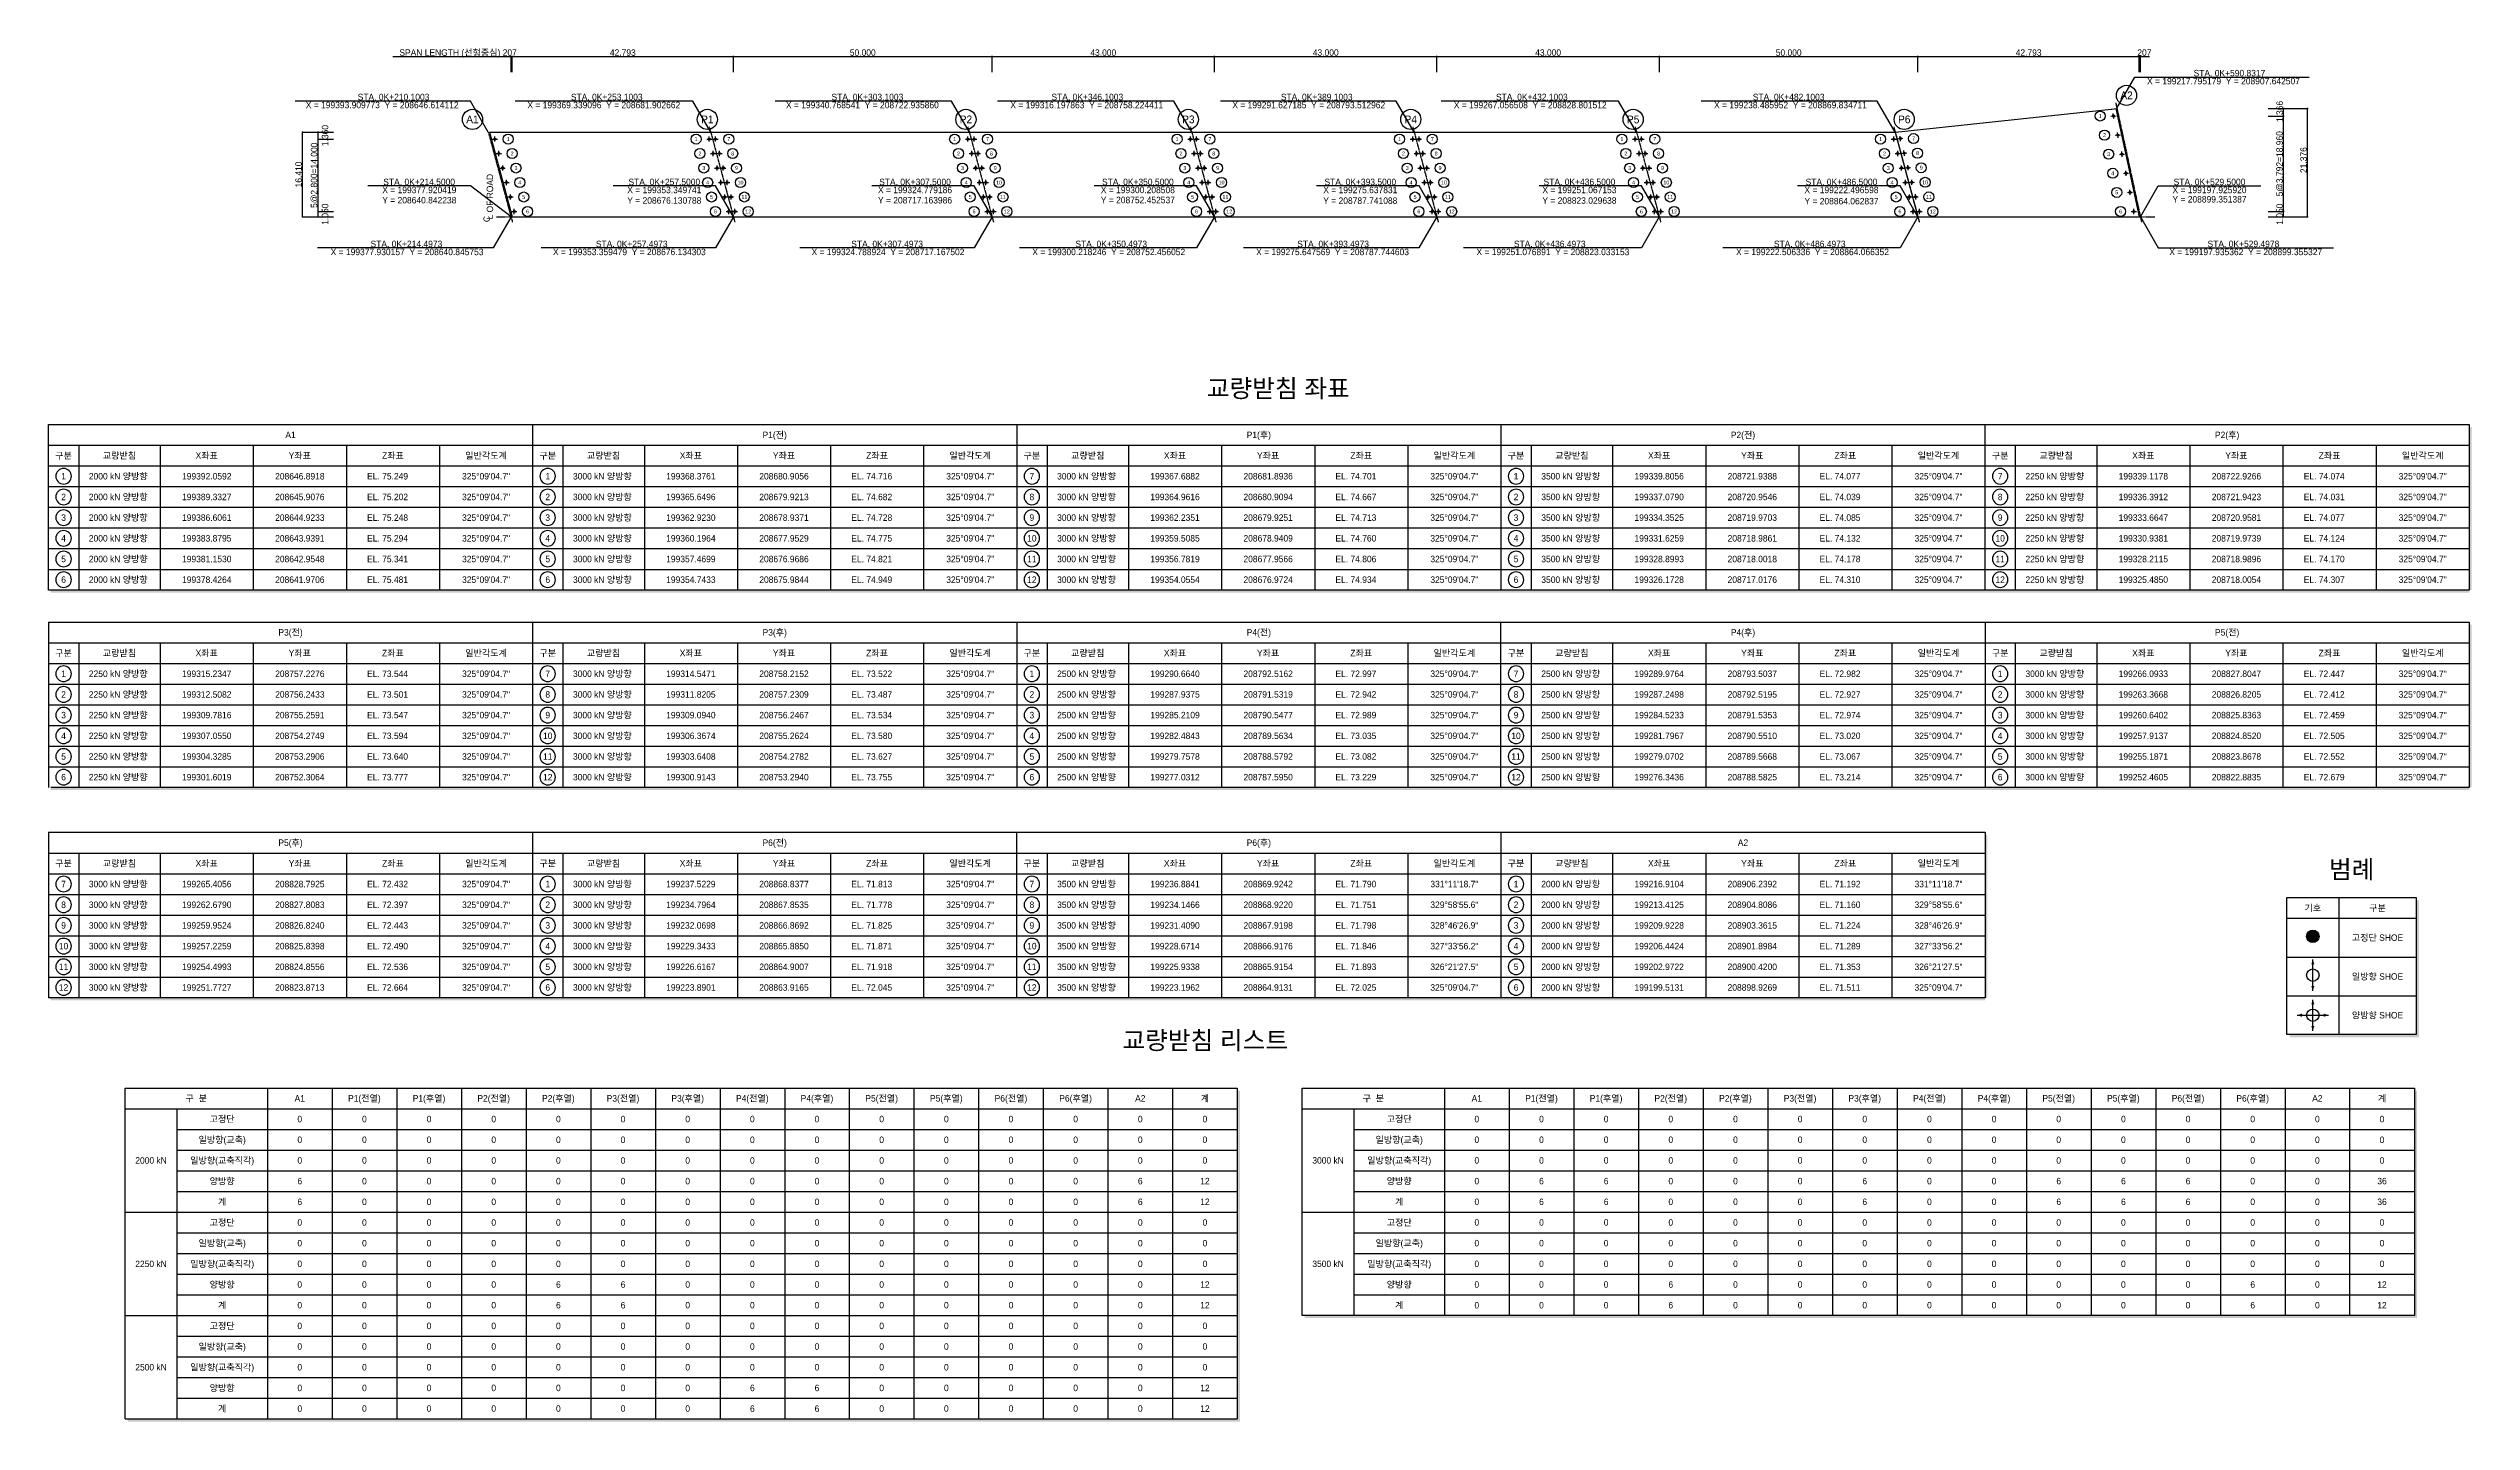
# Model space of a CAD drawing. Header units: metres. Extents: x 0 to 78075, y 0 to 44255.
import ezdxf
from ezdxf.enums import TextEntityAlignment as Align

# ---------------------------------------------------------------- set-up
doc = ezdxf.new("R2010")
doc.units = ezdxf.units.M
doc.header["$LTSCALE"] = 8
doc.linetypes.add('A-CENTR01', pattern=[2, 1.25, -0.25, 0.25, -0.25])
for name, color, linetype in [('CS-CNTL', 1, 'A-CENTR01'), ('CS-CONC-LEAN', 3, 'Continuous'), ('CS-CONC-MAJR', 4, 'Continuous'), ('CS-DIML', 1, 'Continuous'), ('CS-DIMT', 3, 'Continuous'), ('CS-LEAD', 1, 'Continuous'), ('CS-SYMB', 3, 'Continuous'), ('CS-TABL-LIN1', 4, 'Continuous'), ('CS-TABL-LIN2', 1, 'Continuous'), ('CS-TABL-TEX2', 3, 'Continuous'), ('CS-TEXT', 3, 'Continuous'), ('CZ-TEX1', 6, 'Continuous')]:
    doc.layers.add(name, color=color, linetype=linetype)
doc.styles.add('A_STANDARD', font='')
doc.styles.get('A_STANDARD').set_extended_font_data('Dotum')

msp = doc.modelspace()

# ---------------------------------------------------------------- texts
at = {"layer": 'CS-DIMT', "style": 'A_STANDARD'}
for s, height, p in [('SPAN LENGTH (선형중심) 207', 208.33, (13199, 44018)), ('42.793', 208.3, (18506, 44018)), ('50.000', 208.3, (26238, 44018)), ('43.000', 208.3, (33988, 44018)), ('43.000', 208.3, (41155, 44018)), ('43.000', 208.3, (48322, 44018)), ('50.000', 208.3, (56072, 44018)), ('42.793', 208.3, (63804, 44018)), ('207', 208.3, (67534, 44018)), ('STA. 0K+590.8317', 208.33, (70275, 43356)), ('STA. 0K+210.1003', 208.33, (11119, 42586)), ('STA. 0K+253.1003', 208.33, (17989, 42586)), ('STA. 0K+303.1003', 208.33, (26388, 42586)), ('STA. 0K+346.1003', 208.33, (33474, 42586)), ('STA. 0K+389.1003', 208.33, (40865, 42586)), ('STA. 0K+432.1003', 208.33, (47797, 42586)), ('STA. 0K+482.1003', 208.33, (56071, 42586)), ('STA. 0K+214.5000', 208.33, (11944, 39849)), ('STA. 0K+257.5000', 208.33, (19844, 39849)), ('STA. 0K+307.5000', 208.33, (27922, 39849)), ('STA. 0K+350.5000', 208.33, (35102, 39849)), ('STA. 0K+393.5000', 208.33, (42270, 39849)), ('STA. 0K+436.5000', 208.33, (49330, 39849)), ('STA. 0K+486.5000', 208.33, (57774, 39849)), ('STA. 0K+529.5000', 208.33, (69632, 39849)), ('STA. 0K+214.4973', 208.33, (11534, 37851)), ('STA. 0K+257.4973', 208.33, (18794, 37851)), ('STA. 0K+307.4973', 208.33, (27023, 37851)), ('STA. 0K+350.4973', 208.33, (34244, 37851)), ('STA. 0K+393.4973', 208.33, (41394, 37851)), ('STA. 0K+436.4973', 208.33, (48374, 37851)), ('STA. 0K+486.4973', 208.33, (56751, 37851)), ('STA. 0K+529.4978', 208.33, (70725, 37851))]:
    msp.add_text(s, height=height, dxfattribs=at).set_placement(p, align=Align.CENTER)
for s, p in [('X = 199217.795179  Y = 208907.642507', (70082, 43306)), ('X = 199393.909773  Y = 208646.614112', (10754, 42536)), ('X = 199369.339096  Y = 208681.902662', (17894, 42536)), ('X = 199340.768541  Y = 208722.935860', (26225, 42536)), ('X = 199316.197863  Y = 208758.224411', (33456, 42536)), ('X = 199291.627185  Y = 208793.512962', (40609, 42536)), ('X = 199267.056508  Y = 208828.801512', (47745, 42536)), ('X = 199238.485952  Y = 208869.834711', (56130, 42536)), ('X = 199377.920419', (11950, 39799)), ('Y = 208640.842238', (11950, 39469)), ('X = 199353.349741', (19844, 39799)), ('Y = 208676.130788', (19844, 39460)), ('X = 199324.779186', (27922, 39799)), ('Y = 208717.163986', (27922, 39467)), ('X = 199300.208508', (35102, 39799)), ('Y = 208752.452537', (35102, 39475)), ('X = 199275.637831', (42270, 39799)), ('Y = 208787.741088', (42270, 39453)), ('X = 199251.067153', (49330, 39799)), ('Y = 208823.029638', (49330, 39457)), ('X = 199222.496598', (57774, 39799)), ('Y = 208864.062837', (57774, 39438)), ('X = 199197.925920', (69632, 39799)), ('Y = 208899.351387', (69632, 39498)), ('X = 199377.930157  Y = 208640.845753', (11555, 37801)), ('X = 199353.359479  Y = 208676.134303', (18718, 37801)), ('X = 199324.788924  Y = 208717.167502', (27051, 37801)), ('X = 199300.218246  Y = 208752.456052', (34164, 37801)), ('X = 199275.647569  Y = 208787.744603', (41375, 37801)), ('X = 199251.076891  Y = 208823.033153', (48476, 37801)), ('X = 199222.506336  Y = 208864.066352', (56840, 37801)), ('X = 199197.935362  Y = 208899.355327', (70799, 37801))]:
    msp.add_text(s, height=208.33, dxfattribs=at).set_placement(p, align=Align.TOP_CENTER)
for s, height, p in [('1.366', 208.3, (71996, 42225)), ('1.360', 208.3, (9016, 41448)), ('5@3.792=18.960', 208.33, (71990, 40539)), ('16.410', 208.3, (8162, 40193)), ('5@2.800=14.000', 208.33, (8662, 40168)), ('21.376', 208.3, (72766, 40656)), ('1.050', 208.3, (9016, 38913)), ('1.050', 208.3, (71996, 38913))]:
    msp.add_text(s, height=height, rotation=90, dxfattribs=at).set_placement(p, align=Align.CENTER)
at = {"layer": 'CS-SYMB', "style": 'A_STANDARD'}
for s, p in [('1', (14814, 41272)), ('1', (20866, 41272)), ('7', (21922, 41272)), ('1', (29199, 41272)), ('7', (30256, 41272)), ('1', (36366, 41272)), ('7', (37422, 41272)), ('1', (43532, 41272)), ('7', (44589, 41272)), ('1', (50699, 41272)), ('7', (51756, 41272)), ('1', (59032, 41272)), ('7', (60098, 41288)), ('1', (66111, 42014)), ('2', (66248, 41400)), ('2', (14939, 40805)), ('2', (20991, 40805)), ('8', (22047, 40805)), ('2', (29324, 40805)), ('8', (30381, 40805)), ('2', (36491, 40805)), ('8', (37547, 40805)), ('2', (43657, 40805)), ('8', (44714, 40805)), ('2', (50824, 40805)), ('8', (51881, 40805)), ('2', (59157, 40805)), ('8', (60222, 40818)), ('3', (66383, 40785)), ('3', (15064, 40338)), ('4', (15189, 39872)), ('3', (21116, 40338)), ('4', (21241, 39872)), ('9', (22173, 40338)), ('10', (22298, 39872)), ('3', (29449, 40338)), ('4', (29574, 39872)), ('9', (30506, 40338)), ('10', (30631, 39872)), ('3', (36616, 40338)), ('4', (36741, 39872)), ('9', (37672, 40338)), ('10', (37798, 39872)), ('3', (43782, 40338)), ('4', (43907, 39872)), ('9', (44839, 40338)), ('10', (44964, 39872)), ('3', (50949, 40338)), ('4', (51074, 39872)), ('9', (52006, 40338)), ('10', (52131, 39872)), ('3', (59282, 40338)), ('4', (59407, 39872)), ('9', (60345, 40348)), ('10', (60469, 39878)), ('4', (66514, 40169)), ('5', (15314, 39405)), ('6', (15439, 38938)), ('5', (21366, 39405)), ('6', (21491, 38938)), ('11', (22423, 39405)), ('12', (22548, 38938)), ('5', (29699, 39405)), ('6', (29824, 38938)), ('11', (30756, 39405)), ('12', (30881, 38938)), ('5', (36866, 39405)), ('6', (36991, 38938)), ('11', (37923, 39405)), ('12', (38048, 38938)), ('5', (44032, 39405)), ('6', (44157, 38938)), ('11', (45089, 39405)), ('12', (45214, 38938)), ('5', (51199, 39405)), ('6', (51324, 38938)), ('11', (52256, 39405)), ('12', (52381, 38938)), ('5', (59532, 39405)), ('6', (59657, 38938)), ('11', (60592, 39408)), ('12', (60716, 38938)), ('5', (66642, 39554)), ('6', (66768, 38938))]:
    msp.add_text(s, height=125, dxfattribs=at).set_placement(p, align=Align.CENTER)
at = {"layer": 'CS-TABL-TEX2', "style": 'A_STANDARD'}
for s, height, p in [('구분', 208.3, (487, 31134)), ('교량받침', 208.3, (2287, 31134)), ('X좌표', 208.3, (5100, 31134)), ('A1', 208.3, (7800, 31800)), ('Y좌표', 208.3, (8100, 31134)), ('Z좌표', 208.3, (11100, 31134)), ('일반각도계', 208.3, (14100, 31134)), ('구분', 208.3, (16087, 31134)), ('교량받침', 208.3, (17887, 31134)), ('X좌표', 208.3, (20700, 31134)), ('P1(전)', 208.3, (23400, 31800)), ('Y좌표', 208.3, (23700, 31134)), ('Z좌표', 208.3, (26700, 31134)), ('일반각도계', 208.3, (29700, 31134)), ('구분', 208.3, (31687, 31134)), ('교량받침', 208.3, (33487, 31134)), ('X좌표', 208.3, (36300, 31134)), ('P1(후)', 208.3, (39000, 31800)), ('Y좌표', 208.3, (39300, 31134)), ('Z좌표', 208.3, (42300, 31134)), ('일반각도계', 208.3, (45300, 31134)), ('구분', 208.3, (47287, 31134)), ('교량받침', 208.3, (49087, 31134)), ('X좌표', 208.3, (51900, 31134)), ('P2(전)', 208.3, (54600, 31800)), ('Y좌표', 208.3, (54900, 31134)), ('Z좌표', 208.3, (57900, 31134)), ('일반각도계', 208.3, (60900, 31134)), ('구분', 208.3, (62887, 31134)), ('교량받침', 208.3, (64687, 31134)), ('X좌표', 208.3, (67500, 31134)), ('P2(후)', 208.3, (70200, 31800)), ('Y좌표', 208.3, (70500, 31134)), ('Z좌표', 208.3, (73500, 31134)), ('일반각도계', 208.3, (76500, 31134)), ('1', 208, (487, 30467)), ('2000 kN 양방향 ', 208.33, (2287, 30467)), ('199392.0592', 208.33, (5100, 30467)), ('208646.8918', 208.33, (8100, 30467)), ('325%%d09\'04.7"', 208.33, (14100, 30467)), ('1', 208, (16087, 30467)), ('3000 kN 양방향 ', 208.33, (17887, 30467)), ('199368.3761', 208.33, (20700, 30467)), ('208680.9056', 208.33, (23700, 30467)), ('325%%d09\'04.7"', 208.33, (29700, 30467)), ('7', 208, (31687, 30467)), ('3000 kN 양방향 ', 208.33, (33487, 30467)), ('199367.6882', 208.33, (36300, 30467)), ('208681.8936', 208.33, (39300, 30467)), ('325%%d09\'04.7"', 208.33, (45300, 30467)), ('1', 208, (47287, 30467)), ('3500 kN 양방향 ', 208.33, (49087, 30467)), ('199339.8056', 208.33, (51900, 30467)), ('208721.9388', 208.33, (54900, 30467)), ('325%%d09\'04.7"', 208.33, (60900, 30467)), ('7', 208, (62887, 30467)), ('2250 kN 양방향 ', 208.33, (64687, 30467)), ('199339.1178', 208.33, (67500, 30467)), ('208722.9266', 208.33, (70500, 30467)), ('325%%d09\'04.7"', 208.33, (76500, 30467)), ('2', 208, (487, 29800)), ('2000 kN 양방향 ', 208.33, (2287, 29800)), ('199389.3327', 208.33, (5100, 29800)), ('208645.9076', 208.33, (8100, 29800)), ('325%%d09\'04.7"', 208.33, (14100, 29800)), ('2', 208, (16087, 29800)), ('3000 kN 양방향 ', 208.33, (17887, 29800)), ('199365.6496', 208.33, (20700, 29800)), ('208679.9213', 208.33, (23700, 29800)), ('325%%d09\'04.7"', 208.33, (29700, 29800)), ('8', 208, (31687, 29800)), ('3000 kN 양방향 ', 208.33, (33487, 29800)), ('199364.9616', 208.33, (36300, 29800)), ('208680.9094', 208.33, (39300, 29800)), ('325%%d09\'04.7"', 208.33, (45300, 29800)), ('2', 208, (47287, 29800)), ('3500 kN 양방향 ', 208.33, (49087, 29800)), ('199337.0790', 208.33, (51900, 29800)), ('208720.9546', 208.33, (54900, 29800)), ('325%%d09\'04.7"', 208.33, (60900, 29800)), ('8', 208, (62887, 29800)), ('2250 kN 양방향 ', 208.33, (64687, 29800)), ('199336.3912', 208.33, (67500, 29800)), ('208721.9423', 208.33, (70500, 29800)), ('325%%d09\'04.7"', 208.33, (76500, 29800)), ('3', 208, (487, 29134)), ('2000 kN 양방향 ', 208.33, (2287, 29134)), ('199386.6061', 208.33, (5100, 29134)), ('208644.9233', 208.33, (8100, 29134)), ('325%%d09\'04.7"', 208.33, (14100, 29134)), ('3', 208, (16087, 29134)), ('3000 kN 양방향 ', 208.33, (17887, 29134)), ('199362.9230', 208.33, (20700, 29134)), ('208678.9371', 208.33, (23700, 29134)), ('325%%d09\'04.7"', 208.33, (29700, 29134)), ('9', 208, (31687, 29134)), ('3000 kN 양방향 ', 208.33, (33487, 29134)), ('199362.2351', 208.33, (36300, 29134)), ('208679.9251', 208.33, (39300, 29134)), ('325%%d09\'04.7"', 208.33, (45300, 29134)), ('3', 208, (47287, 29134)), ('3500 kN 양방향 ', 208.33, (49087, 29134)), ('199334.3525', 208.33, (51900, 29134)), ('208719.9703', 208.33, (54900, 29134)), ('325%%d09\'04.7"', 208.33, (60900, 29134)), ('9', 208, (62887, 29134)), ('2250 kN 양방향 ', 208.33, (64687, 29134)), ('199333.6647', 208.33, (67500, 29134)), ('208720.9581', 208.33, (70500, 29134)), ('325%%d09\'04.7"', 208.33, (76500, 29134)), ('4', 208, (487, 28467)), ('2000 kN 양방향 ', 208.33, (2287, 28467)), ('199383.8795', 208.33, (5100, 28467)), ('208643.9391', 208.33, (8100, 28467)), ('325%%d09\'04.7"', 208.33, (14100, 28467)), ('4', 208, (16087, 28467)), ('3000 kN 양방향 ', 208.33, (17887, 28467)), ('199360.1964', 208.33, (20700, 28467)), ('208677.9529', 208.33, (23700, 28467)), ('325%%d09\'04.7"', 208.33, (29700, 28467)), ('10', 208.3, (31687, 28467)), ('3000 kN 양방향 ', 208.33, (33487, 28467)), ('199359.5085', 208.33, (36300, 28467)), ('208678.9409', 208.33, (39300, 28467)), ('325%%d09\'04.7"', 208.33, (45300, 28467)), ('4', 208, (47287, 28467)), ('3500 kN 양방향 ', 208.33, (49087, 28467)), ('199331.6259', 208.33, (51900, 28467)), ('208718.9861', 208.33, (54900, 28467)), ('325%%d09\'04.7"', 208.33, (60900, 28467)), ('10', 208.3, (62887, 28467)), ('2250 kN 양방향 ', 208.33, (64687, 28467)), ('199330.9381', 208.33, (67500, 28467)), ('208719.9739', 208.33, (70500, 28467)), ('325%%d09\'04.7"', 208.33, (76500, 28467)), ('5', 208, (487, 27800)), ('2000 kN 양방향 ', 208.33, (2287, 27800)), ('199381.1530', 208.33, (5100, 27800)), ('208642.9548', 208.33, (8100, 27800)), ('325%%d09\'04.7"', 208.33, (14100, 27800)), ('5', 208, (16087, 27800)), ('3000 kN 양방향 ', 208.33, (17887, 27800)), ('199357.4699', 208.33, (20700, 27800)), ('208676.9686', 208.33, (23700, 27800)), ('325%%d09\'04.7"', 208.33, (29700, 27800)), ('11', 208.3, (31687, 27800)), ('3000 kN 양방향 ', 208.33, (33487, 27800)), ('199356.7819', 208.33, (36300, 27800)), ('208677.9566', 208.33, (39300, 27800)), ('325%%d09\'04.7"', 208.33, (45300, 27800)), ('5', 208, (47287, 27800)), ('3500 kN 양방향 ', 208.33, (49087, 27800)), ('199328.8993', 208.33, (51900, 27800)), ('208718.0018', 208.33, (54900, 27800)), ('325%%d09\'04.7"', 208.33, (60900, 27800)), ('11', 208.3, (62887, 27800)), ('2250 kN 양방향 ', 208.33, (64687, 27800)), ('199328.2115', 208.33, (67500, 27800)), ('208718.9896', 208.33, (70500, 27800)), ('325%%d09\'04.7"', 208.33, (76500, 27800)), ('6', 208, (487, 27134)), ('2000 kN 양방향 ', 208.33, (2287, 27134)), ('199378.4264', 208.33, (5100, 27134)), ('208641.9706', 208.33, (8100, 27134)), ('325%%d09\'04.7"', 208.33, (14100, 27134)), ('6', 208, (16087, 27134)), ('3000 kN 양방향 ', 208.33, (17887, 27134)), ('199354.7433', 208.33, (20700, 27134)), ('208675.9844', 208.33, (23700, 27134)), ('325%%d09\'04.7"', 208.33, (29700, 27134)), ('12', 208.3, (31687, 27134)), ('3000 kN 양방향 ', 208.33, (33487, 27134)), ('199354.0554', 208.33, (36300, 27134)), ('208676.9724', 208.33, (39300, 27134)), ('325%%d09\'04.7"', 208.33, (45300, 27134)), ('6', 208, (47287, 27134)), ('3500 kN 양방향 ', 208.33, (49087, 27134)), ('199326.1728', 208.33, (51900, 27134)), ('208717.0176', 208.33, (54900, 27134)), ('325%%d09\'04.7"', 208.33, (60900, 27134)), ('12', 208.3, (62887, 27134)), ('2250 kN 양방향 ', 208.33, (64687, 27134)), ('199325.4850', 208.33, (67500, 27134)), ('208718.0054', 208.33, (70500, 27134)), ('325%%d09\'04.7"', 208.33, (76500, 27134)), ('P3(전)', 208.3, (7800, 25436)), ('P3(후)', 208.3, (23400, 25436)), ('P4(전)', 208.3, (39000, 25436)), ('P4(후)', 208.3, (54600, 25436)), ('P5(전)', 208.3, (70200, 25436)), ('구분', 208.3, (487, 24769)), ('1', 208, (487, 24102)), ('2250 kN 양방향 ', 208.33, (2287, 24102)), ('교량받침', 208.3, (2287, 24769)), ('199315.2347', 208.33, (5100, 24102)), ('X좌표', 208.3, (5100, 24769)), ('208757.2276', 208.33, (8100, 24102)), ('Y좌표', 208.3, (8100, 24769)), ('Z좌표', 208.3, (11100, 24769)), ('325%%d09\'04.7"', 208.33, (14100, 24102)), ('일반각도계', 208.3, (14100, 24769)), ('구분', 208.3, (16087, 24769)), ('7', 208, (16087, 24102)), ('3000 kN 양방향 ', 208.33, (17887, 24102)), ('교량받침', 208.3, (17887, 24769)), ('199314.5471', 208.33, (20700, 24102)), ('X좌표', 208.3, (20700, 24769)), ('208758.2152', 208.33, (23700, 24102)), ('Y좌표', 208.3, (23700, 24769)), ('Z좌표', 208.3, (26700, 24769)), ('325%%d09\'04.7"', 208.33, (29700, 24102)), ('일반각도계', 208.3, (29700, 24769)), ('구분', 208.3, (31687, 24769)), ('1', 208, (31687, 24102)), ('2500 kN 양방향 ', 208.33, (33487, 24102)), ('교량받침', 208.3, (33487, 24769)), ('199290.6640', 208.33, (36300, 24102)), ('X좌표', 208.3, (36300, 24769)), ('208792.5162', 208.33, (39300, 24102)), ('Y좌표', 208.3, (39300, 24769)), ('Z좌표', 208.3, (42300, 24769)), ('325%%d09\'04.7"', 208.33, (45300, 24102)), ('일반각도계', 208.3, (45300, 24769)), ('구분', 208.3, (47287, 24769)), ('7', 208, (47287, 24102)), ('2500 kN 양방향 ', 208.33, (49087, 24102)), ('교량받침', 208.3, (49087, 24769)), ('199289.9764', 208.33, (51900, 24102)), ('X좌표', 208.3, (51900, 24769)), ('208793.5037', 208.33, (54900, 24102)), ('Y좌표', 208.3, (54900, 24769)), ('Z좌표', 208.3, (57900, 24769)), ('325%%d09\'04.7"', 208.33, (60900, 24102)), ('일반각도계', 208.3, (60900, 24769)), ('구분', 208.3, (62887, 24769)), ('1', 208, (62887, 24102)), ('3000 kN 양방향 ', 208.33, (64687, 24102)), ('교량받침', 208.3, (64687, 24769)), ('199266.0933', 208.33, (67500, 24102)), ('X좌표', 208.3, (67500, 24769)), ('208827.8047', 208.33, (70500, 24102)), ('Y좌표', 208.3, (70500, 24769)), ('Z좌표', 208.3, (73500, 24769)), ('325%%d09\'04.7"', 208.33, (76500, 24102)), ('일반각도계', 208.3, (76500, 24769)), ('2', 208, (487, 23436)), ('2250 kN 양방향 ', 208.33, (2287, 23436)), ('199312.5082', 208.33, (5100, 23436)), ('208756.2433', 208.33, (8100, 23436)), ('325%%d09\'04.7"', 208.33, (14100, 23436)), ('8', 208, (16087, 23436)), ('3000 kN 양방향 ', 208.33, (17887, 23436)), ('199311.8205', 208.33, (20700, 23436)), ('208757.2309', 208.33, (23700, 23436)), ('325%%d09\'04.7"', 208.33, (29700, 23436)), ('2', 208, (31687, 23436)), ('2500 kN 양방향 ', 208.33, (33487, 23436)), ('199287.9375', 208.33, (36300, 23436)), ('208791.5319', 208.33, (39300, 23436)), ('325%%d09\'04.7"', 208.33, (45300, 23436)), ('8', 208, (47287, 23436)), ('2500 kN 양방향 ', 208.33, (49087, 23436)), ('199287.2498', 208.33, (51900, 23436)), ('208792.5195', 208.33, (54900, 23436)), ('325%%d09\'04.7"', 208.33, (60900, 23436)), ('2', 208, (62887, 23436)), ('3000 kN 양방향 ', 208.33, (64687, 23436)), ('199263.3668', 208.33, (67500, 23436)), ('208826.8205', 208.33, (70500, 23436)), ('325%%d09\'04.7"', 208.33, (76500, 23436)), ('3', 208, (487, 22769)), ('2250 kN 양방향 ', 208.33, (2287, 22769)), ('199309.7816', 208.33, (5100, 22769)), ('208755.2591', 208.33, (8100, 22769)), ('325%%d09\'04.7"', 208.33, (14100, 22769)), ('9', 208, (16087, 22769)), ('3000 kN 양방향 ', 208.33, (17887, 22769)), ('199309.0940', 208.33, (20700, 22769)), ('208756.2467', 208.33, (23700, 22769)), ('325%%d09\'04.7"', 208.33, (29700, 22769)), ('3', 208, (31687, 22769)), ('2500 kN 양방향 ', 208.33, (33487, 22769)), ('199285.2109', 208.33, (36300, 22769)), ('208790.5477', 208.33, (39300, 22769)), ('325%%d09\'04.7"', 208.33, (45300, 22769)), ('9', 208, (47287, 22769)), ('2500 kN 양방향 ', 208.33, (49087, 22769)), ('199284.5233', 208.33, (51900, 22769)), ('208791.5353', 208.33, (54900, 22769)), ('325%%d09\'04.7"', 208.33, (60900, 22769)), ('3', 208, (62887, 22769)), ('3000 kN 양방향 ', 208.33, (64687, 22769)), ('199260.6402', 208.33, (67500, 22769)), ('208825.8363', 208.33, (70500, 22769)), ('325%%d09\'04.7"', 208.33, (76500, 22769)), ('4', 208, (487, 22102)), ('2250 kN 양방향 ', 208.33, (2287, 22102)), ('199307.0550', 208.33, (5100, 22102)), ('208754.2749', 208.33, (8100, 22102)), ('325%%d09\'04.7"', 208.33, (14100, 22102)), ('10', 208.3, (16087, 22102)), ('3000 kN 양방향 ', 208.33, (17887, 22102)), ('199306.3674', 208.33, (20700, 22102)), ('208755.2624', 208.33, (23700, 22102)), ('325%%d09\'04.7"', 208.33, (29700, 22102)), ('4', 208, (31687, 22102)), ('2500 kN 양방향 ', 208.33, (33487, 22102)), ('199282.4843', 208.33, (36300, 22102)), ('208789.5634', 208.33, (39300, 22102)), ('325%%d09\'04.7"', 208.33, (45300, 22102)), ('10', 208.3, (47287, 22102)), ('2500 kN 양방향 ', 208.33, (49087, 22102)), ('199281.7967', 208.33, (51900, 22102)), ('208790.5510', 208.33, (54900, 22102)), ('325%%d09\'04.7"', 208.33, (60900, 22102)), ('4', 208, (62887, 22102)), ('3000 kN 양방향 ', 208.33, (64687, 22102)), ('199257.9137', 208.33, (67500, 22102)), ('208824.8520', 208.33, (70500, 22102)), ('325%%d09\'04.7"', 208.33, (76500, 22102)), ('5', 208, (487, 21436)), ('2250 kN 양방향 ', 208.33, (2287, 21436)), ('199304.3285', 208.33, (5100, 21436)), ('208753.2906', 208.33, (8100, 21436)), ('325%%d09\'04.7"', 208.33, (14100, 21436)), ('11', 208.3, (16087, 21436)), ('3000 kN 양방향 ', 208.33, (17887, 21436)), ('199303.6408', 208.33, (20700, 21436)), ('208754.2782', 208.33, (23700, 21436)), ('325%%d09\'04.7"', 208.33, (29700, 21436)), ('5', 208, (31687, 21436)), ('2500 kN 양방향 ', 208.33, (33487, 21436)), ('199279.7578', 208.33, (36300, 21436)), ('208788.5792', 208.33, (39300, 21436)), ('325%%d09\'04.7"', 208.33, (45300, 21436)), ('11', 208.3, (47287, 21436)), ('2500 kN 양방향 ', 208.33, (49087, 21436)), ('199279.0702', 208.33, (51900, 21436)), ('208789.5668', 208.33, (54900, 21436)), ('325%%d09\'04.7"', 208.33, (60900, 21436)), ('5', 208, (62887, 21436)), ('3000 kN 양방향 ', 208.33, (64687, 21436)), ('199255.1871', 208.33, (67500, 21436)), ('208823.8678', 208.33, (70500, 21436)), ('325%%d09\'04.7"', 208.33, (76500, 21436)), ('6', 208, (487, 20769)), ('2250 kN 양방향 ', 208.33, (2287, 20769)), ('199301.6019', 208.33, (5100, 20769)), ('208752.3064', 208.33, (8100, 20769)), ('325%%d09\'04.7"', 208.33, (14100, 20769)), ('12', 208.3, (16087, 20769)), ('3000 kN 양방향 ', 208.33, (17887, 20769)), ('199300.9143', 208.33, (20700, 20769)), ('208753.2940', 208.33, (23700, 20769)), ('325%%d09\'04.7"', 208.33, (29700, 20769)), ('6', 208, (31687, 20769)), ('2500 kN 양방향 ', 208.33, (33487, 20769)), ('199277.0312', 208.33, (36300, 20769)), ('208787.5950', 208.33, (39300, 20769)), ('325%%d09\'04.7"', 208.33, (45300, 20769)), ('12', 208.3, (47287, 20769)), ('2500 kN 양방향 ', 208.33, (49087, 20769)), ('199276.3436', 208.33, (51900, 20769)), ('208788.5825', 208.33, (54900, 20769)), ('325%%d09\'04.7"', 208.33, (60900, 20769)), ('6', 208, (62887, 20769)), ('3000 kN 양방향 ', 208.33, (64687, 20769)), ('199252.4605', 208.33, (67500, 20769)), ('208822.8835', 208.33, (70500, 20769)), ('325%%d09\'04.7"', 208.33, (76500, 20769)), ('P5(후)', 208.3, (7800, 18657)), ('P6(전)', 208.3, (23400, 18657)), ('P6(후)', 208.3, (39000, 18657)), ('A2', 208.3, (54600, 18657)), ('구분', 208.3, (487, 17991)), ('교량받침', 208.3, (2287, 17991)), ('X좌표', 208.3, (5100, 17991)), ('Y좌표', 208.3, (8100, 17991)), ('Z좌표', 208.3, (11100, 17991)), ('일반각도계', 208.3, (14100, 17991)), ('구분', 208.3, (16087, 17991)), ('교량받침', 208.3, (17887, 17991)), ('X좌표', 208.3, (20700, 17991)), ('Y좌표', 208.3, (23700, 17991)), ('Z좌표', 208.3, (26700, 17991)), ('일반각도계', 208.3, (29700, 17991)), ('구분', 208.3, (31687, 17991)), ('교량받침', 208.3, (33487, 17991)), ('X좌표', 208.3, (36300, 17991)), ('Y좌표', 208.3, (39300, 17991)), ('Z좌표', 208.3, (42300, 17991)), ('일반각도계', 208.3, (45300, 17991)), ('구분', 208.3, (47287, 17991)), ('교량받침', 208.3, (49087, 17991)), ('X좌표', 208.3, (51900, 17991)), ('Y좌표', 208.3, (54900, 17991)), ('Z좌표', 208.3, (57900, 17991)), ('일반각도계', 208.3, (60900, 17991)), ('7', 208, (487, 17324)), ('3000 kN 양방향 ', 208.33, (2287, 17324)), ('199265.4056', 208.33, (5100, 17324)), ('208828.7925', 208.33, (8100, 17324)), ('325%%d09\'04.7"', 208.33, (14100, 17324)), ('1', 208, (16087, 17324)), ('3000 kN 양방향 ', 208.33, (17887, 17324)), ('199237.5229', 208.33, (20700, 17324)), ('208868.8377', 208.33, (23700, 17324)), ('325%%d09\'04.7"', 208.33, (29700, 17324)), ('7', 208, (31687, 17324)), ('3500 kN 양방향 ', 208.33, (33487, 17324)), ('199236.8841', 208.33, (36300, 17324)), ('208869.9242', 208.33, (39300, 17324)), ('331%%d11\'18.7"', 208.33, (45300, 17324)), ('1', 208, (47287, 17324)), ('2000 kN 양방향 ', 208.33, (49087, 17324)), ('199216.9104', 208.33, (51900, 17324)), ('208906.2392', 208.33, (54900, 17324)), ('331%%d11\'18.7"', 208.33, (60900, 17324)), ('8', 208, (487, 16657)), ('3000 kN 양방향 ', 208.33, (2287, 16657)), ('199262.6790', 208.33, (5100, 16657)), ('208827.8083', 208.33, (8100, 16657)), ('325%%d09\'04.7"', 208.33, (14100, 16657)), ('2', 208, (16087, 16657)), ('3000 kN 양방향 ', 208.33, (17887, 16657)), ('199234.7964', 208.33, (20700, 16657)), ('208867.8535', 208.33, (23700, 16657)), ('325%%d09\'04.7"', 208.33, (29700, 16657)), ('8', 208, (31687, 16657)), ('3500 kN 양방향 ', 208.33, (33487, 16657)), ('199234.1466', 208.33, (36300, 16657)), ('208868.9220', 208.33, (39300, 16657)), ('329%%d58\'55.6"', 208.33, (45300, 16657)), ('2', 208, (47287, 16657)), ('2000 kN 양방향 ', 208.33, (49087, 16657)), ('199213.4125', 208.33, (51900, 16657)), ('208904.8086', 208.33, (54900, 16657)), ('329%%d58\'55.6"', 208.33, (60900, 16657)), ('기호', 208.3, (72961, 16554)), ('구분', 208.3, (75045, 16554)), ('9', 208, (487, 15991)), ('3000 kN 양방향 ', 208.33, (2287, 15991)), ('199259.9524', 208.33, (5100, 15991)), ('208826.8240', 208.33, (8100, 15991)), ('325%%d09\'04.7"', 208.33, (14100, 15991)), ('3', 208, (16087, 15991)), ('3000 kN 양방향 ', 208.33, (17887, 15991)), ('199232.0698', 208.33, (20700, 15991)), ('208866.8692', 208.33, (23700, 15991)), ('325%%d09\'04.7"', 208.33, (29700, 15991)), ('9', 208, (31687, 15991)), ('3500 kN 양방향 ', 208.33, (33487, 15991)), ('199231.4090', 208.33, (36300, 15991)), ('208867.9198', 208.33, (39300, 15991)), ('328%%d46\'26.9"', 208.33, (45300, 15991)), ('3', 208, (47287, 15991)), ('2000 kN 양방향 ', 208.33, (49087, 15991)), ('199209.9228', 208.33, (51900, 15991)), ('208903.3615', 208.33, (54900, 15991)), ('328%%d46\'26.9"', 208.33, (60900, 15991)), ('고정단 SHOE', 208.3, (75045, 15596)), ('10', 208.3, (487, 15324)), ('3000 kN 양방향 ', 208.33, (2287, 15324)), ('199257.2259', 208.33, (5100, 15324)), ('208825.8398', 208.33, (8100, 15324)), ('325%%d09\'04.7"', 208.33, (14100, 15324)), ('4', 208, (16087, 15324)), ('3000 kN 양방향 ', 208.33, (17887, 15324)), ('199229.3433', 208.33, (20700, 15324)), ('208865.8850', 208.33, (23700, 15324)), ('325%%d09\'04.7"', 208.33, (29700, 15324)), ('10', 208.3, (31687, 15324)), ('3500 kN 양방향 ', 208.33, (33487, 15324)), ('199228.6714', 208.33, (36300, 15324)), ('208866.9176', 208.33, (39300, 15324)), ('327%%d33\'56.2"', 208.33, (45300, 15324)), ('4', 208, (47287, 15324)), ('2000 kN 양방향 ', 208.33, (49087, 15324)), ('199206.4424', 208.33, (51900, 15324)), ('208901.8984', 208.33, (54900, 15324)), ('327%%d33\'56.2"', 208.33, (60900, 15324)), ('11', 208.3, (487, 14657)), ('12', 208.3, (487, 13991)), ('3000 kN 양방향 ', 208.33, (2287, 14657)), ('3000 kN 양방향 ', 208.33, (2287, 13991)), ('199254.4993', 208.33, (5100, 14657)), ('199251.7727', 208.33, (5100, 13991)), ('208824.8556', 208.33, (8100, 14657)), ('208823.8713', 208.33, (8100, 13991)), ('325%%d09\'04.7"', 208.33, (14100, 14657)), ('325%%d09\'04.7"', 208.33, (14100, 13991)), ('5', 208, (16087, 14657)), ('6', 208, (16087, 13991)), ('3000 kN 양방향 ', 208.33, (17887, 14657)), ('3000 kN 양방향 ', 208.33, (17887, 13991)), ('199226.6167', 208.33, (20700, 14657)), ('199223.8901', 208.33, (20700, 13991)), ('208864.9007', 208.33, (23700, 14657)), ('208863.9165', 208.33, (23700, 13991)), ('325%%d09\'04.7"', 208.33, (29700, 14657)), ('325%%d09\'04.7"', 208.33, (29700, 13991)), ('11', 208.3, (31687, 14657)), ('12', 208.3, (31687, 13991)), ('3500 kN 양방향 ', 208.33, (33487, 14657)), ('3500 kN 양방향 ', 208.33, (33487, 13991)), ('199225.9338', 208.33, (36300, 14657)), ('199223.1962', 208.33, (36300, 13991)), ('208865.9154', 208.33, (39300, 14657)), ('208864.9131', 208.33, (39300, 13991)), ('326%%d21\'27.5"', 208.33, (45300, 14657)), ('325%%d09\'04.7"', 208.33, (45300, 13991)), ('5', 208, (47287, 14657)), ('6', 208, (47287, 13991)), ('2000 kN 양방향 ', 208.33, (49087, 14657)), ('2000 kN 양방향 ', 208.33, (49087, 13991)), ('199202.9722', 208.33, (51900, 14657)), ('199199.5131', 208.33, (51900, 13991)), ('208900.4200', 208.33, (54900, 14657)), ('208898.9269', 208.33, (54900, 13991)), ('326%%d21\'27.5"', 208.33, (60900, 14657)), ('325%%d09\'04.7"', 208.33, (60900, 13991)), ('일방향 SHOE', 208.3, (75045, 14346)), ('양방향 SHOE', 208.3, (75045, 13096)), ('구  분', 208.3, (4763, 10417)), ('A1', 208.3, (8097, 10417)), ('P1(전열)', 208.3, (10180, 10417)), ('P1(후열)', 208.3, (12263, 10417)), ('P2(전열)', 208.3, (14347, 10417)), ('P2(후열)', 208.3, (16430, 10417)), ('P3(전열)', 208.3, (18513, 10417)), ('P3(후열)', 208.3, (20597, 10417)), ('P4(전열)', 208.3, (22680, 10417)), ('P4(후열)', 208.3, (24763, 10417)), ('P5(전열)', 208.3, (26847, 10417)), ('P5(후열)', 208.3, (28930, 10417)), ('P6(전열)', 208.3, (31013, 10417)), ('P6(후열)', 208.3, (33097, 10417)), ('A2', 208.3, (35180, 10417)), ('계', 208, (37263, 10417)), ('구  분', 208.3, (42690, 10417)), ('A1', 208.3, (46023, 10417)), ('P1(전열)', 208.3, (48107, 10417)), ('P1(후열)', 208.3, (50190, 10417)), ('P2(전열)', 208.3, (52273, 10417)), ('P2(후열)', 208.3, (54357, 10417)), ('P3(전열)', 208.3, (56440, 10417)), ('P3(후열)', 208.3, (58523, 10417)), ('P4(전열)', 208.3, (60607, 10417)), ('P4(후열)', 208.3, (62690, 10417)), ('P5(전열)', 208.3, (64773, 10417)), ('P5(후열)', 208.3, (66857, 10417)), ('P6(전열)', 208.3, (68940, 10417)), ('P6(후열)', 208.3, (71023, 10417)), ('A2', 208.3, (73107, 10417)), ('계', 208, (75190, 10417)), ('고정단', 208.3, (5597, 9750)), ('0', 208, (8097, 9750)), ('0', 208, (10180, 9750)), ('0', 208, (12263, 9750)), ('0', 208, (14347, 9750)), ('0', 208, (16430, 9750)), ('0', 208, (18513, 9750)), ('0', 208, (20597, 9750)), ('0', 208, (22680, 9750)), ('0', 208, (24763, 9750)), ('0', 208, (26847, 9750)), ('0', 208, (28930, 9750)), ('0', 208, (31013, 9750)), ('0', 208, (33097, 9750)), ('0', 208, (35180, 9750)), ('0', 208, (37263, 9750)), ('고정단', 208.3, (43523, 9750)), ('0', 208, (46023, 9750)), ('0', 208, (48107, 9750)), ('0', 208, (50190, 9750)), ('0', 208, (52273, 9750)), ('0', 208, (54357, 9750)), ('0', 208, (56440, 9750)), ('0', 208, (58523, 9750)), ('0', 208, (60607, 9750)), ('0', 208, (62690, 9750)), ('0', 208, (64773, 9750)), ('0', 208, (66857, 9750)), ('0', 208, (68940, 9750)), ('0', 208, (71023, 9750)), ('0', 208, (73107, 9750)), ('0', 208, (75190, 9750)), ('일방향(교축)', 208.3, (5597, 9083)), ('0', 208, (8097, 9083)), ('0', 208, (10180, 9083)), ('0', 208, (12263, 9083)), ('0', 208, (14347, 9083)), ('0', 208, (16430, 9083)), ('0', 208, (18513, 9083)), ('0', 208, (20597, 9083)), ('0', 208, (22680, 9083)), ('0', 208, (24763, 9083)), ('0', 208, (26847, 9083)), ('0', 208, (28930, 9083)), ('0', 208, (31013, 9083)), ('0', 208, (33097, 9083)), ('0', 208, (35180, 9083)), ('0', 208, (37263, 9083)), ('일방향(교축)', 208.3, (43523, 9083)), ('0', 208, (46023, 9083)), ('0', 208, (48107, 9083)), ('0', 208, (50190, 9083)), ('0', 208, (52273, 9083)), ('0', 208, (54357, 9083)), ('0', 208, (56440, 9083)), ('0', 208, (58523, 9083)), ('0', 208, (60607, 9083)), ('0', 208, (62690, 9083)), ('0', 208, (64773, 9083)), ('0', 208, (66857, 9083)), ('0', 208, (68940, 9083)), ('0', 208, (71023, 9083)), ('0', 208, (73107, 9083)), ('0', 208, (75190, 9083)), ('2000 kN', 208.3, (3305, 8417)), ('일방향(교축직각)', 208.3, (5597, 8417)), ('양방향', 208.3, (5597, 7750)), ('0', 208, (8097, 8417)), ('6', 208, (8097, 7750)), ('0', 208, (10180, 8417)), ('0', 208, (10180, 7750)), ('0', 208, (12263, 8417)), ('0', 208, (12263, 7750)), ('0', 208, (14347, 8417)), ('0', 208, (14347, 7750)), ('0', 208, (16430, 8417)), ('0', 208, (16430, 7750)), ('0', 208, (18513, 8417)), ('0', 208, (18513, 7750)), ('0', 208, (20597, 8417)), ('0', 208, (20597, 7750)), ('0', 208, (22680, 8417)), ('0', 208, (22680, 7750)), ('0', 208, (24763, 8417)), ('0', 208, (24763, 7750)), ('0', 208, (26847, 8417)), ('0', 208, (26847, 7750)), ('0', 208, (28930, 8417)), ('0', 208, (28930, 7750)), ('0', 208, (31013, 8417)), ('0', 208, (31013, 7750)), ('0', 208, (33097, 8417)), ('0', 208, (33097, 7750)), ('0', 208, (35180, 8417)), ('6', 208, (35180, 7750)), ('12', 208.3, (37263, 7750)), ('0', 208, (37263, 8417)), ('3000 kN', 208.3, (41232, 8417)), ('일방향(교축직각)', 208.3, (43523, 8417)), ('양방향', 208.3, (43523, 7750)), ('0', 208, (46023, 8417)), ('0', 208, (46023, 7750)), ('0', 208, (48107, 8417)), ('6', 208, (48107, 7750)), ('0', 208, (50190, 8417)), ('6', 208, (50190, 7750)), ('0', 208, (52273, 8417)), ('0', 208, (52273, 7750)), ('0', 208, (54357, 8417)), ('0', 208, (54357, 7750)), ('0', 208, (56440, 8417)), ('0', 208, (56440, 7750)), ('0', 208, (58523, 8417)), ('6', 208, (58523, 7750)), ('0', 208, (60607, 8417)), ('0', 208, (60607, 7750)), ('0', 208, (62690, 8417)), ('0', 208, (62690, 7750)), ('0', 208, (64773, 8417)), ('6', 208, (64773, 7750)), ('0', 208, (66857, 8417)), ('6', 208, (66857, 7750)), ('0', 208, (68940, 8417)), ('6', 208, (68940, 7750)), ('0', 208, (71023, 8417)), ('0', 208, (71023, 7750)), ('0', 208, (73107, 8417)), ('0', 208, (73107, 7750)), ('36', 208.3, (75190, 7750)), ('0', 208, (75190, 8417)), ('계', 208, (5597, 7083)), ('6', 208, (8097, 7083)), ('0', 208, (10180, 7083)), ('0', 208, (12263, 7083)), ('0', 208, (14347, 7083)), ('0', 208, (16430, 7083)), ('0', 208, (18513, 7083)), ('0', 208, (20597, 7083)), ('0', 208, (22680, 7083)), ('0', 208, (24763, 7083)), ('0', 208, (26847, 7083)), ('0', 208, (28930, 7083)), ('0', 208, (31013, 7083)), ('0', 208, (33097, 7083)), ('6', 208, (35180, 7083)), ('12', 208.3, (37263, 7083)), ('계', 208, (43523, 7083)), ('0', 208, (46023, 7083)), ('6', 208, (48107, 7083)), ('6', 208, (50190, 7083)), ('0', 208, (52273, 7083)), ('0', 208, (54357, 7083)), ('0', 208, (56440, 7083)), ('6', 208, (58523, 7083)), ('0', 208, (60607, 7083)), ('0', 208, (62690, 7083)), ('6', 208, (64773, 7083)), ('6', 208, (66857, 7083)), ('6', 208, (68940, 7083)), ('0', 208, (71023, 7083)), ('0', 208, (73107, 7083)), ('36', 208.3, (75190, 7083)), ('고정단', 208.3, (5597, 6417)), ('0', 208, (8097, 6417)), ('0', 208, (10180, 6417)), ('0', 208, (12263, 6417)), ('0', 208, (14347, 6417)), ('0', 208, (16430, 6417)), ('0', 208, (18513, 6417)), ('0', 208, (20597, 6417)), ('0', 208, (22680, 6417)), ('0', 208, (24763, 6417)), ('0', 208, (26847, 6417)), ('0', 208, (28930, 6417)), ('0', 208, (31013, 6417)), ('0', 208, (33097, 6417)), ('0', 208, (35180, 6417)), ('0', 208, (37263, 6417)), ('고정단', 208.3, (43523, 6417)), ('0', 208, (46023, 6417)), ('0', 208, (48107, 6417)), ('0', 208, (50190, 6417)), ('0', 208, (52273, 6417)), ('0', 208, (54357, 6417)), ('0', 208, (56440, 6417)), ('0', 208, (58523, 6417)), ('0', 208, (60607, 6417)), ('0', 208, (62690, 6417)), ('0', 208, (64773, 6417)), ('0', 208, (66857, 6417)), ('0', 208, (68940, 6417)), ('0', 208, (71023, 6417)), ('0', 208, (73107, 6417)), ('0', 208, (75190, 6417)), ('일방향(교축)', 208.3, (5597, 5750)), ('0', 208, (8097, 5750)), ('0', 208, (10180, 5750)), ('0', 208, (12263, 5750)), ('0', 208, (14347, 5750)), ('0', 208, (16430, 5750)), ('0', 208, (18513, 5750)), ('0', 208, (20597, 5750)), ('0', 208, (22680, 5750)), ('0', 208, (24763, 5750)), ('0', 208, (26847, 5750)), ('0', 208, (28930, 5750)), ('0', 208, (31013, 5750)), ('0', 208, (33097, 5750)), ('0', 208, (35180, 5750)), ('0', 208, (37263, 5750)), ('일방향(교축)', 208.3, (43523, 5750)), ('0', 208, (46023, 5750)), ('0', 208, (48107, 5750)), ('0', 208, (50190, 5750)), ('0', 208, (52273, 5750)), ('0', 208, (54357, 5750)), ('0', 208, (56440, 5750)), ('0', 208, (58523, 5750)), ('0', 208, (60607, 5750)), ('0', 208, (62690, 5750)), ('0', 208, (64773, 5750)), ('0', 208, (66857, 5750)), ('0', 208, (68940, 5750)), ('0', 208, (71023, 5750)), ('0', 208, (73107, 5750)), ('0', 208, (75190, 5750)), ('2250 kN', 208.3, (3305, 5083)), ('일방향(교축직각)', 208.3, (5597, 5083)), ('0', 208, (8097, 5083)), ('0', 208, (10180, 5083)), ('0', 208, (12263, 5083)), ('0', 208, (14347, 5083)), ('0', 208, (16430, 5083)), ('0', 208, (18513, 5083)), ('0', 208, (20597, 5083)), ('0', 208, (22680, 5083)), ('0', 208, (24763, 5083)), ('0', 208, (26847, 5083)), ('0', 208, (28930, 5083)), ('0', 208, (31013, 5083)), ('0', 208, (33097, 5083)), ('0', 208, (35180, 5083)), ('0', 208, (37263, 5083)), ('3500 kN', 208.3, (41232, 5083)), ('일방향(교축직각)', 208.3, (43523, 5083)), ('0', 208, (46023, 5083)), ('0', 208, (48107, 5083)), ('0', 208, (50190, 5083)), ('0', 208, (52273, 5083)), ('0', 208, (54357, 5083)), ('0', 208, (56440, 5083)), ('0', 208, (58523, 5083)), ('0', 208, (60607, 5083)), ('0', 208, (62690, 5083)), ('0', 208, (64773, 5083)), ('0', 208, (66857, 5083)), ('0', 208, (68940, 5083)), ('0', 208, (71023, 5083)), ('0', 208, (73107, 5083)), ('0', 208, (75190, 5083)), ('양방향', 208.3, (5597, 4417)), ('0', 208, (8097, 4417)), ('0', 208, (10180, 4417)), ('0', 208, (12263, 4417)), ('0', 208, (14347, 4417)), ('6', 208, (16430, 4417)), ('6', 208, (18513, 4417)), ('0', 208, (20597, 4417)), ('0', 208, (22680, 4417)), ('0', 208, (24763, 4417)), ('0', 208, (26847, 4417)), ('0', 208, (28930, 4417)), ('0', 208, (31013, 4417)), ('0', 208, (33097, 4417)), ('0', 208, (35180, 4417)), ('12', 208.3, (37263, 4417)), ('양방향', 208.3, (43523, 4417)), ('0', 208, (46023, 4417)), ('0', 208, (48107, 4417)), ('0', 208, (50190, 4417)), ('6', 208, (52273, 4417)), ('0', 208, (54357, 4417)), ('0', 208, (56440, 4417)), ('0', 208, (58523, 4417)), ('0', 208, (60607, 4417)), ('0', 208, (62690, 4417)), ('0', 208, (64773, 4417)), ('0', 208, (66857, 4417)), ('0', 208, (68940, 4417)), ('6', 208, (71023, 4417)), ('0', 208, (73107, 4417)), ('12', 208.3, (75190, 4417)), ('고정단', 208.3, (5597, 3083)), ('계', 208, (5597, 3750)), ('0', 208, (8097, 3750)), ('0', 208, (8097, 3083)), ('0', 208, (10180, 3750)), ('0', 208, (10180, 3083)), ('0', 208, (12263, 3750)), ('0', 208, (12263, 3083)), ('0', 208, (14347, 3750)), ('0', 208, (14347, 3083)), ('0', 208, (16430, 3083)), ('6', 208, (16430, 3750)), ('0', 208, (18513, 3083)), ('6', 208, (18513, 3750)), ('0', 208, (20597, 3750)), ('0', 208, (20597, 3083)), ('0', 208, (22680, 3750)), ('0', 208, (22680, 3083)), ('0', 208, (24763, 3750)), ('0', 208, (24763, 3083)), ('0', 208, (26847, 3750)), ('0', 208, (26847, 3083)), ('0', 208, (28930, 3750)), ('0', 208, (28930, 3083)), ('0', 208, (31013, 3750)), ('0', 208, (31013, 3083)), ('0', 208, (33097, 3750)), ('0', 208, (33097, 3083)), ('0', 208, (35180, 3750)), ('0', 208, (35180, 3083)), ('12', 208.3, (37263, 3750)), ('0', 208, (37263, 3083)), ('계', 208, (43523, 3750)), ('0', 208, (46023, 3750)), ('0', 208, (48107, 3750)), ('0', 208, (50190, 3750)), ('6', 208, (52273, 3750)), ('0', 208, (54357, 3750)), ('0', 208, (56440, 3750)), ('0', 208, (58523, 3750)), ('0', 208, (60607, 3750)), ('0', 208, (62690, 3750)), ('0', 208, (64773, 3750)), ('0', 208, (66857, 3750)), ('0', 208, (68940, 3750)), ('6', 208, (71023, 3750)), ('0', 208, (73107, 3750)), ('12', 208.3, (75190, 3750)), ('일방향(교축)', 208.3, (5597, 2417)), ('0', 208, (8097, 2417)), ('0', 208, (10180, 2417)), ('0', 208, (12263, 2417)), ('0', 208, (14347, 2417)), ('0', 208, (16430, 2417)), ('0', 208, (18513, 2417)), ('0', 208, (20597, 2417)), ('0', 208, (22680, 2417)), ('0', 208, (24763, 2417)), ('0', 208, (26847, 2417)), ('0', 208, (28930, 2417)), ('0', 208, (31013, 2417)), ('0', 208, (33097, 2417)), ('0', 208, (35180, 2417)), ('0', 208, (37263, 2417)), ('2500 kN', 208.3, (3305, 1750)), ('일방향(교축직각)', 208.3, (5597, 1750)), ('0', 208, (8097, 1750)), ('0', 208, (10180, 1750)), ('0', 208, (12263, 1750)), ('0', 208, (14347, 1750)), ('0', 208, (16430, 1750)), ('0', 208, (18513, 1750)), ('0', 208, (20597, 1750)), ('0', 208, (22680, 1750)), ('0', 208, (24763, 1750)), ('0', 208, (26847, 1750)), ('0', 208, (28930, 1750)), ('0', 208, (31013, 1750)), ('0', 208, (33097, 1750)), ('0', 208, (35180, 1750)), ('0', 208, (37263, 1750)), ('양방향', 208.3, (5597, 1083)), ('0', 208, (8097, 1083)), ('0', 208, (10180, 1083)), ('0', 208, (12263, 1083)), ('0', 208, (14347, 1083)), ('0', 208, (16430, 1083)), ('0', 208, (18513, 1083)), ('0', 208, (20597, 1083)), ('6', 208, (22680, 1083)), ('6', 208, (24763, 1083)), ('0', 208, (26847, 1083)), ('0', 208, (28930, 1083)), ('0', 208, (31013, 1083)), ('0', 208, (33097, 1083)), ('0', 208, (35180, 1083)), ('12', 208.3, (37263, 1083)), ('계', 208, (5597, 417)), ('0', 208, (8097, 417)), ('0', 208, (10180, 417)), ('0', 208, (12263, 417)), ('0', 208, (14347, 417)), ('0', 208, (16430, 417)), ('0', 208, (18513, 417)), ('0', 208, (20597, 417)), ('6', 208, (22680, 417)), ('6', 208, (24763, 417)), ('0', 208, (26847, 417)), ('0', 208, (28930, 417)), ('0', 208, (31013, 417)), ('0', 208, (33097, 417)), ('0', 208, (35180, 417)), ('12', 208.3, (37263, 417))]:
    msp.add_text(s, height=height, dxfattribs=at).set_placement(p, align=Align.MIDDLE_CENTER)
for s, p in [('EL. 75.249', (10268, 30467)), ('EL. 74.716', (25868, 30467)), ('EL. 74.701', (41468, 30467)), ('EL. 74.077', (57068, 30467)), ('EL. 74.074', (72668, 30467)), ('EL. 75.202', (10268, 29800)), ('EL. 74.682', (25868, 29800)), ('EL. 74.667', (41468, 29800)), ('EL. 74.039', (57068, 29800)), ('EL. 74.031', (72668, 29800)), ('EL. 75.248', (10268, 29134)), ('EL. 74.728', (25868, 29134)), ('EL. 74.713', (41468, 29134)), ('EL. 74.085', (57068, 29134)), ('EL. 74.077', (72668, 29134)), ('EL. 75.294', (10268, 28467)), ('EL. 74.775', (25868, 28467)), ('EL. 74.760', (41468, 28467)), ('EL. 74.132', (57068, 28467)), ('EL. 74.124', (72668, 28467)), ('EL. 75.341', (10268, 27800)), ('EL. 74.821', (25868, 27800)), ('EL. 74.806', (41468, 27800)), ('EL. 74.178', (57068, 27800)), ('EL. 74.170', (72668, 27800)), ('EL. 75.481', (10268, 27134)), ('EL. 74.949', (25868, 27134)), ('EL. 74.934', (41468, 27134)), ('EL. 74.310', (57068, 27134)), ('EL. 74.307', (72668, 27134)), ('EL. 73.544', (10268, 24102)), ('EL. 73.522', (25868, 24102)), ('EL. 72.997', (41468, 24102)), ('EL. 72.982', (57068, 24102)), ('EL. 72.447', (72668, 24102)), ('EL. 73.501', (10268, 23436)), ('EL. 73.487', (25868, 23436)), ('EL. 72.942', (41468, 23436)), ('EL. 72.927', (57068, 23436)), ('EL. 72.412', (72668, 23436)), ('EL. 73.547', (10268, 22769)), ('EL. 73.534', (25868, 22769)), ('EL. 72.989', (41468, 22769)), ('EL. 72.974', (57068, 22769)), ('EL. 72.459', (72668, 22769)), ('EL. 73.594', (10268, 22102)), ('EL. 73.580', (25868, 22102)), ('EL. 73.035', (41468, 22102)), ('EL. 73.020', (57068, 22102)), ('EL. 72.505', (72668, 22102)), ('EL. 73.640', (10268, 21436)), ('EL. 73.627', (25868, 21436)), ('EL. 73.082', (41468, 21436)), ('EL. 73.067', (57068, 21436)), ('EL. 72.552', (72668, 21436)), ('EL. 73.777', (10268, 20769)), ('EL. 73.755', (25868, 20769)), ('EL. 73.229', (41468, 20769)), ('EL. 73.214', (57068, 20769)), ('EL. 72.679', (72668, 20769)), ('EL. 72.432', (10268, 17324)), ('EL. 71.813', (25868, 17324)), ('EL. 71.790', (41468, 17324)), ('EL. 71.192', (57068, 17324)), ('EL. 72.397', (10268, 16657)), ('EL. 71.778', (25868, 16657)), ('EL. 71.751', (41468, 16657)), ('EL. 71.160', (57068, 16657)), ('EL. 72.443', (10268, 15991)), ('EL. 71.825', (25868, 15991)), ('EL. 71.798', (41468, 15991)), ('EL. 71.224', (57068, 15991)), ('EL. 72.490', (10268, 15324)), ('EL. 71.871', (25868, 15324)), ('EL. 71.846', (41468, 15324)), ('EL. 71.289', (57068, 15324)), ('EL. 72.536', (10268, 14657)), ('EL. 72.664', (10268, 13991)), ('EL. 71.918', (25868, 14657)), ('EL. 72.045', (25868, 13991)), ('EL. 71.893', (41468, 14657)), ('EL. 72.025', (41468, 13991)), ('EL. 71.353', (57068, 14657)), ('EL. 71.511', (57068, 13991))]:
    msp.add_text(s, height=208.3, dxfattribs=at).set_placement(p, align=Align.MIDDLE_LEFT)
at = {"layer": 'CS-TEXT', "style": 'A_STANDARD'}
for s, p in [('A2', (66958, 42618)), ('A1', (13662, 41844)), ('P1', (21229, 41844)), ('P2', (29562, 41844)), ('P3', (36729, 41844)), ('P4', (43896, 41844)), ('P5', (51062, 41844)), ('P6', (59796, 41844))]:
    msp.add_text(s, height=250, dxfattribs=at).set_placement(p, align=Align.CENTER)
for s, height, p in [('L OF ROAD', 208.3, (14328, 38743)), ('C', 208, (14224, 38659))]:
    msp.add_text(s, height=height, rotation=90, dxfattribs=at).set_placement(p)
at = {"layer": 'CZ-TEX1', "style": 'A_STANDARD'}
for s, p in [('교량받침 좌표', (39626, 33301)), ('범례', (74211, 17795))]:
    msp.add_text(s, height=583.3, dxfattribs=at).set_placement(p, align=Align.MIDDLE_CENTER)
msp.add_text('교량받침 리스트', height=583.3, dxfattribs=at).set_placement((37274, 11996), align=Align.CENTER)

# ---------------------------------------------------------------- blocks, each defined once
blk = doc.blocks.new('CXDIMDT2')
at = {"layer": 'CS-DIML', "const_width": 0.5}
blk.add_lwpolyline([(0.25, 0, 1), (-0.25, 0, 1)], format="xyb", close=True, dxfattribs=at)

# ---------------------------------------------------------------- linework, layer by layer
at = {"layer": 'CS-CNTL'}
for p, q in [((66611, 42498), (67441, 38659)), ((14172, 41561), (14949, 38659)), ((21294, 41728), (22116, 38659)), ((29627, 41728), (30449, 38659)), ((36794, 41728), (37616, 38659)), ((43960, 41728), (44782, 38659)), ((51127, 41728), (51949, 38659)), ((59460, 41728), (60282, 38659)), ((59460, 41728), (60282, 38659)), ((14439, 38824), (67870, 38824))]:
    msp.add_line(p, q, dxfattribs=at)
msp.add_arc((59496, 41728), 167, 270, 276.01191, dxfattribs=at)
at = {"layer": 'CS-CONC-LEAN'}
for p, q in [((14386, 41251), (14386, 41418)), ((21294, 41251), (21294, 41418)), ((21494, 41251), (21494, 41418)), ((29627, 41251), (29627, 41418)), ((29828, 41251), (29828, 41418)), ((36794, 41251), (36794, 41418)), ((36994, 41251), (36994, 41418)), ((43960, 41251), (43960, 41418)), ((44161, 41251), (44161, 41418)), ((51127, 41251), (51127, 41418)), ((51328, 41251), (51328, 41418)), ((59460, 41251), (59460, 41418)), ((59679, 41267), (59661, 41433)), ((66456, 42068), (66622, 42086)), ((66548, 41994), (66530, 42160)), ((66593, 41455), (66760, 41469)), ((66684, 41379), (66669, 41545)), ((14303, 41334), (14469, 41334)), ((14428, 40868), (14594, 40868)), ((14511, 40784), (14511, 40951)), ((21210, 41334), (21377, 41334)), ((21335, 40868), (21502, 40868)), ((21411, 41334), (21578, 41334)), ((21419, 40784), (21419, 40951)), ((21536, 40868), (21703, 40868)), ((21619, 40784), (21619, 40951)), ((29544, 41334), (29710, 41334)), ((29669, 40868), (29835, 40868)), ((29744, 41334), (29911, 41334)), ((29752, 40784), (29752, 40951)), ((29869, 40868), (30036, 40868)), ((29953, 40784), (29953, 40951)), ((36710, 41334), (36877, 41334)), ((36835, 40868), (37002, 40868)), ((36911, 41334), (37078, 41334)), ((36919, 40784), (36919, 40951)), ((37036, 40868), (37203, 40868)), ((37119, 40784), (37119, 40951)), ((43877, 41334), (44044, 41334)), ((44002, 40868), (44169, 40868)), ((44078, 41334), (44244, 41334)), ((44085, 40784), (44085, 40951)), ((44203, 40868), (44369, 40868)), ((44286, 40784), (44286, 40951)), ((51044, 41334), (51210, 41334)), ((51169, 40868), (51335, 40868)), ((51244, 41334), (51411, 41334)), ((51252, 40784), (51252, 40951)), ((51369, 40868), (51536, 40868)), ((51453, 40784), (51453, 40951)), ((59377, 41334), (59544, 41334)), ((59502, 40868), (59669, 40868)), ((59585, 40784), (59585, 40951)), ((59587, 41342), (59753, 41359)), ((59710, 40873), (59876, 40887)), ((59800, 40797), (59786, 40963)), ((66728, 40842), (66894, 40852)), ((66816, 40764), (66806, 40930)), ((14553, 40401), (14719, 40401)), ((14636, 40318), (14636, 40484)), ((14678, 39934), (14844, 39934)), ((14761, 39851), (14761, 40018)), ((21460, 40401), (21627, 40401)), ((21544, 40318), (21544, 40484)), ((21585, 39934), (21752, 39934)), ((21661, 40401), (21828, 40401)), ((21669, 39851), (21669, 40018)), ((21744, 40318), (21744, 40484)), ((21786, 39934), (21953, 39934)), ((21869, 39851), (21869, 40018)), ((29794, 40401), (29960, 40401)), ((29877, 40318), (29877, 40484)), ((29919, 39934), (30085, 39934)), ((29994, 40401), (30161, 40401)), ((30002, 39851), (30002, 40018)), ((30078, 40318), (30078, 40484)), ((30119, 39934), (30286, 39934)), ((30203, 39851), (30203, 40018)), ((36960, 40401), (37127, 40401)), ((37044, 40318), (37044, 40484)), ((37085, 39934), (37252, 39934)), ((37161, 40401), (37328, 40401)), ((37169, 39851), (37169, 40018)), ((37244, 40318), (37244, 40484)), ((37286, 39934), (37453, 39934)), ((37369, 39851), (37369, 40018)), ((44127, 40401), (44294, 40401)), ((44210, 40318), (44210, 40484)), ((44252, 39934), (44419, 39934)), ((44328, 40401), (44494, 40401)), ((44335, 39851), (44335, 40018)), ((44411, 40318), (44411, 40484)), ((44453, 39934), (44619, 39934)), ((44536, 39851), (44536, 40018)), ((51294, 40401), (51460, 40401)), ((51377, 40318), (51377, 40484)), ((51419, 39934), (51585, 39934)), ((51494, 40401), (51661, 40401)), ((51502, 39851), (51502, 40018)), ((51578, 40318), (51578, 40484)), ((51619, 39934), (51786, 39934)), ((51703, 39851), (51703, 40018)), ((59627, 40401), (59794, 40401)), ((59710, 40318), (59710, 40484)), ((59752, 39934), (59919, 39934)), ((59834, 40405), (60000, 40416)), ((59835, 39851), (59835, 40018)), ((59922, 40327), (59912, 40494)), ((59957, 39937), (60124, 39944)), ((60044, 39857), (60037, 40024)), ((66859, 40228), (67026, 40235)), ((66946, 40148), (66939, 40315)), ((14803, 39468), (14969, 39468)), ((14886, 39384), (14886, 39551)), ((15011, 38918), (15011, 39084)), ((21710, 39468), (21877, 39468)), ((21794, 39384), (21794, 39551)), ((21911, 39468), (22078, 39468)), ((21919, 38918), (21919, 39084)), ((21994, 39384), (21994, 39551)), ((22120, 38918), (22120, 39084)), ((30044, 39468), (30210, 39468)), ((30127, 39384), (30127, 39551)), ((30244, 39468), (30411, 39468)), ((30252, 38918), (30252, 39084)), ((30328, 39384), (30328, 39551)), ((30453, 38918), (30453, 39084)), ((37211, 39468), (37377, 39468)), ((37294, 39384), (37294, 39551)), ((37411, 39468), (37578, 39468)), ((37419, 38918), (37419, 39084)), ((37494, 39384), (37494, 39551)), ((37619, 38918), (37619, 39084)), ((44377, 39468), (44544, 39468)), ((44461, 39384), (44461, 39551)), ((44578, 39468), (44744, 39468)), ((44586, 38918), (44586, 39084)), ((44661, 39384), (44661, 39551)), ((44786, 38918), (44786, 39084)), ((51544, 39468), (51711, 39468)), ((51627, 39384), (51627, 39551)), ((51744, 39468), (51911, 39468)), ((51752, 38918), (51752, 39084)), ((51828, 39384), (51828, 39551)), ((51953, 38918), (51953, 39084)), ((59877, 39468), (60044, 39468)), ((59960, 39384), (59960, 39551)), ((60081, 39469), (60248, 39473)), ((60086, 38918), (60086, 39084)), ((60166, 39387), (60163, 39554)), ((60288, 38918), (60288, 39084)), ((66987, 39614), (67154, 39618)), ((67072, 39533), (67069, 39700)), ((67196, 38918), (67196, 39084)), ((14928, 39001), (15094, 39001)), ((21836, 39001), (22002, 39001)), ((22036, 39001), (22203, 39001)), ((30169, 39001), (30336, 39001)), ((30369, 39001), (30536, 39001)), ((37336, 39001), (37502, 39001)), ((37536, 39001), (37703, 39001)), ((44502, 39001), (44669, 39001)), ((44703, 39001), (44869, 39001)), ((51669, 39001), (51836, 39001)), ((51870, 39001), (52036, 39001)), ((60002, 39001), (60169, 39001)), ((60205, 39001), (60371, 39001)), ((67112, 39001), (67279, 39001)), ((72961, 13887), (72961, 14887)), ((72961, 12596), (72961, 13596)), ((72461, 13096), (73461, 13096))]:
    msp.add_line(p, q, dxfattribs=at)
at = {"layer": 'CS-CONC-LEAN', "const_width": 200}
msp.add_lwpolyline([(73061, 15637, 1), (72861, 15637, 1)], format="xyb", close=True, dxfattribs=at)
at = {"layer": 'CS-CONC-LEAN'}
for centre, radius in [((59670, 41350), 33.3), ((66539, 42077), 33.3), ((66676, 41462), 33.3), ((14386, 41334), 33.3), ((14511, 40868), 33.3), ((21294, 41334), 33.3), ((21419, 40868), 33.3), ((21494, 41334), 33.3), ((21619, 40868), 33.3), ((29627, 41334), 33.3), ((29752, 40868), 33.3), ((29828, 41334), 33.3), ((29953, 40868), 33.3), ((36794, 41334), 33.3), ((36919, 40868), 33.3), ((36994, 41334), 33.3), ((37119, 40868), 33.3), ((43960, 41334), 33.3), ((44085, 40868), 33.3), ((44161, 41334), 33.3), ((44286, 40868), 33.3), ((51127, 41334), 33.3), ((51252, 40868), 33.3), ((51328, 41334), 33.3), ((51453, 40868), 33.3), ((59460, 41334), 33.3), ((59585, 40868), 33.3), ((59793, 40880), 33.3), ((66811, 40847), 33.3), ((14636, 40401), 33.3), ((14761, 39934), 33.3), ((21544, 40401), 33.3), ((21669, 39934), 33.3), ((21744, 40401), 33.3), ((21869, 39934), 33.3), ((29877, 40401), 33.3), ((30002, 39934), 33.3), ((30078, 40401), 33.3), ((30203, 39934), 33.3), ((37044, 40401), 33.3), ((37169, 39934), 33.3), ((37244, 40401), 33.3), ((37369, 39934), 33.3), ((44210, 40401), 33.3), ((44335, 39934), 33.3), ((44411, 40401), 33.3), ((44536, 39934), 33.3), ((51377, 40401), 33.3), ((51502, 39934), 33.3), ((51578, 40401), 33.3), ((51703, 39934), 33.3), ((59710, 40401), 33.3), ((59835, 39934), 33.3), ((59917, 40411), 33.3), ((60041, 39941), 33.3), ((66942, 40232), 33.3), ((14886, 39468), 33.3), ((21794, 39468), 33.3), ((21994, 39468), 33.3), ((30127, 39468), 33.3), ((30328, 39468), 33.3), ((37294, 39468), 33.3), ((37494, 39468), 33.3), ((44461, 39468), 33.3), ((44661, 39468), 33.3), ((51627, 39468), 33.3), ((51828, 39468), 33.3), ((59960, 39468), 33.3), ((60164, 39471), 33.3), ((67071, 39616), 33.3), ((15011, 39001), 33.3), ((21919, 39001), 33.3), ((22120, 39001), 33.3), ((30252, 39001), 33.3), ((30453, 39001), 33.3), ((37419, 39001), 33.3), ((37619, 39001), 33.3), ((44586, 39001), 33.3), ((44786, 39001), 33.3), ((51752, 39001), 33.3), ((51953, 39001), 33.3), ((60086, 39001), 33.3), ((60288, 39001), 33.3), ((67196, 39001), 33.3), ((72961, 15637), 200), ((72961, 14387), 200), ((72961, 13096), 200)]:
    msp.add_circle(centre, radius, dxfattribs=at)
for points in [[(14386, 41418), (14378, 41393), (14386, 41418), (14394, 41393)], [(21294, 41418), (21285, 41393), (21294, 41418), (21302, 41393)], [(21494, 41418), (21486, 41393), (21494, 41418), (21503, 41393)], [(29627, 41418), (29619, 41393), (29627, 41418), (29635, 41393)], [(29828, 41418), (29819, 41393), (29828, 41418), (29836, 41393)], [(36794, 41418), (36785, 41393), (36794, 41418), (36802, 41393)], [(36994, 41418), (36986, 41393), (36994, 41418), (37003, 41393)], [(43960, 41418), (43952, 41393), (43960, 41418), (43969, 41393)], [(44161, 41418), (44153, 41393), (44161, 41418), (44169, 41393)], [(51127, 41418), (51119, 41393), (51127, 41418), (51135, 41393)], [(51328, 41418), (51319, 41393), (51328, 41418), (51336, 41393)], [(59460, 41418), (59452, 41393), (59460, 41418), (59469, 41393)], [(59661, 41433), (59655, 41407), (59661, 41433), (59672, 41409)], [(66456, 42068), (66482, 42062), (66456, 42068), (66480, 42079)], [(66530, 42160), (66525, 42134), (66530, 42160), (66541, 42136)], [(66548, 41994), (66537, 42018), (66548, 41994), (66553, 42020)], [(66593, 41455), (66619, 41449), (66593, 41455), (66618, 41466)], [(66622, 42086), (66598, 42075), (66622, 42086), (66596, 42091)], [(66669, 41545), (66663, 41520), (66669, 41545), (66680, 41521)], [(66684, 41379), (66673, 41403), (66684, 41379), (66690, 41405)], [(66760, 41469), (66735, 41459), (66760, 41469), (66734, 41475)], [(14303, 41334), (14328, 41326), (14303, 41334), (14328, 41343)], [(14386, 41251), (14378, 41276), (14386, 41251), (14394, 41276)], [(14428, 40868), (14453, 40859), (14428, 40868), (14453, 40876)], [(14469, 41334), (14444, 41326), (14469, 41334), (14444, 41343)], [(14511, 40951), (14503, 40926), (14511, 40951), (14519, 40926)], [(14511, 40784), (14503, 40809), (14511, 40784), (14519, 40809)], [(14594, 40868), (14569, 40859), (14594, 40868), (14569, 40876)], [(21210, 41334), (21235, 41326), (21210, 41334), (21235, 41343)], [(21294, 41251), (21285, 41276), (21294, 41251), (21302, 41276)], [(21335, 40868), (21360, 40859), (21335, 40868), (21360, 40876)], [(21377, 41334), (21352, 41326), (21377, 41334), (21352, 41343)], [(21419, 40951), (21410, 40926), (21419, 40951), (21427, 40926)], [(21419, 40784), (21410, 40809), (21419, 40784), (21427, 40809)], [(21411, 41334), (21436, 41326), (21411, 41334), (21436, 41343)], [(21502, 40868), (21477, 40859), (21502, 40868), (21477, 40876)], [(21494, 41251), (21486, 41276), (21494, 41251), (21503, 41276)], [(21536, 40868), (21561, 40859), (21536, 40868), (21561, 40876)], [(21578, 41334), (21553, 41326), (21578, 41334), (21553, 41343)], [(21619, 40951), (21611, 40926), (21619, 40951), (21628, 40926)], [(21619, 40784), (21611, 40809), (21619, 40784), (21628, 40809)], [(21703, 40868), (21678, 40859), (21703, 40868), (21678, 40876)], [(29544, 41334), (29569, 41326), (29544, 41334), (29569, 41343)], [(29627, 41251), (29619, 41276), (29627, 41251), (29635, 41276)], [(29669, 40868), (29694, 40859), (29669, 40868), (29694, 40876)], [(29710, 41334), (29685, 41326), (29710, 41334), (29685, 41343)], [(29744, 41334), (29769, 41326), (29744, 41334), (29769, 41343)], [(29752, 40951), (29744, 40926), (29752, 40951), (29760, 40926)], [(29752, 40784), (29744, 40809), (29752, 40784), (29760, 40809)], [(29835, 40868), (29810, 40859), (29835, 40868), (29810, 40876)], [(29828, 41251), (29819, 41276), (29828, 41251), (29836, 41276)], [(29869, 40868), (29894, 40859), (29869, 40868), (29894, 40876)], [(29911, 41334), (29886, 41326), (29911, 41334), (29886, 41343)], [(29953, 40951), (29944, 40926), (29953, 40951), (29961, 40926)], [(29953, 40784), (29944, 40809), (29953, 40784), (29961, 40809)], [(30036, 40868), (30011, 40859), (30036, 40868), (30011, 40876)], [(36710, 41334), (36735, 41326), (36710, 41334), (36735, 41343)], [(36794, 41251), (36785, 41276), (36794, 41251), (36802, 41276)], [(36835, 40868), (36860, 40859), (36835, 40868), (36860, 40876)], [(36877, 41334), (36852, 41326), (36877, 41334), (36852, 41343)], [(36919, 40951), (36910, 40926), (36919, 40951), (36927, 40926)], [(36919, 40784), (36910, 40809), (36919, 40784), (36927, 40809)], [(36911, 41334), (36936, 41326), (36911, 41334), (36936, 41343)], [(37002, 40868), (36977, 40859), (37002, 40868), (36977, 40876)], [(36994, 41251), (36986, 41276), (36994, 41251), (37003, 41276)], [(37036, 40868), (37061, 40859), (37036, 40868), (37061, 40876)], [(37078, 41334), (37053, 41326), (37078, 41334), (37053, 41343)], [(37119, 40951), (37111, 40926), (37119, 40951), (37128, 40926)], [(37119, 40784), (37111, 40809), (37119, 40784), (37128, 40809)], [(37203, 40868), (37178, 40859), (37203, 40868), (37178, 40876)], [(43877, 41334), (43902, 41326), (43877, 41334), (43902, 41343)], [(43960, 41251), (43952, 41276), (43960, 41251), (43969, 41276)], [(44002, 40868), (44027, 40859), (44002, 40868), (44027, 40876)], [(44044, 41334), (44019, 41326), (44044, 41334), (44019, 41343)], [(44085, 40951), (44077, 40926), (44085, 40951), (44094, 40926)], [(44085, 40784), (44077, 40809), (44085, 40784), (44094, 40809)], [(44078, 41334), (44103, 41326), (44078, 41334), (44103, 41343)], [(44169, 40868), (44144, 40859), (44169, 40868), (44144, 40876)], [(44161, 41251), (44153, 41276), (44161, 41251), (44169, 41276)], [(44203, 40868), (44228, 40859), (44203, 40868), (44228, 40876)], [(44244, 41334), (44219, 41326), (44244, 41334), (44219, 41343)], [(44286, 40951), (44278, 40926), (44286, 40951), (44294, 40926)], [(44286, 40784), (44278, 40809), (44286, 40784), (44294, 40809)], [(44369, 40868), (44344, 40859), (44369, 40868), (44344, 40876)], [(51044, 41334), (51069, 41326), (51044, 41334), (51069, 41343)], [(51127, 41251), (51119, 41276), (51127, 41251), (51135, 41276)], [(51169, 40868), (51194, 40859), (51169, 40868), (51194, 40876)], [(51210, 41334), (51185, 41326), (51210, 41334), (51185, 41343)], [(51244, 41334), (51269, 41326), (51244, 41334), (51269, 41343)], [(51252, 40951), (51244, 40926), (51252, 40951), (51260, 40926)], [(51252, 40784), (51244, 40809), (51252, 40784), (51260, 40809)], [(51335, 40868), (51310, 40859), (51335, 40868), (51310, 40876)], [(51328, 41251), (51319, 41276), (51328, 41251), (51336, 41276)], [(51369, 40868), (51394, 40859), (51369, 40868), (51394, 40876)], [(51411, 41334), (51386, 41326), (51411, 41334), (51386, 41343)], [(51453, 40951), (51444, 40926), (51453, 40951), (51461, 40926)], [(51453, 40784), (51444, 40809), (51453, 40784), (51461, 40809)], [(51536, 40868), (51511, 40859), (51536, 40868), (51511, 40876)], [(59377, 41334), (59402, 41326), (59377, 41334), (59402, 41343)], [(59460, 41251), (59452, 41276), (59460, 41251), (59469, 41276)], [(59502, 40868), (59527, 40859), (59502, 40868), (59527, 40876)], [(59544, 41334), (59519, 41326), (59544, 41334), (59519, 41343)], [(59585, 40951), (59577, 40926), (59585, 40951), (59594, 40926)], [(59585, 40784), (59577, 40809), (59585, 40784), (59594, 40809)], [(59587, 41342), (59613, 41336), (59587, 41342), (59611, 41352)], [(59669, 40868), (59644, 40859), (59669, 40868), (59644, 40876)], [(59679, 41267), (59668, 41291), (59679, 41267), (59684, 41293)], [(59710, 40873), (59736, 40867), (59710, 40873), (59735, 40884)], [(59753, 41359), (59729, 41348), (59753, 41359), (59727, 41365)], [(59786, 40963), (59780, 40938), (59786, 40963), (59797, 40939)], [(59800, 40797), (59790, 40822), (59800, 40797), (59807, 40823)], [(59876, 40887), (59852, 40877), (59876, 40887), (59851, 40894)], [(66728, 40842), (66753, 40835), (66728, 40842), (66752, 40852)], [(66806, 40930), (66799, 40905), (66806, 40930), (66816, 40906)], [(66816, 40764), (66806, 40788), (66816, 40764), (66823, 40789)], [(66894, 40852), (66870, 40842), (66894, 40852), (66869, 40859)], [(14553, 40401), (14578, 40393), (14553, 40401), (14578, 40409)], [(14636, 40484), (14628, 40459), (14636, 40484), (14644, 40459)], [(14636, 40318), (14628, 40343), (14636, 40318), (14644, 40343)], [(14678, 39934), (14703, 39926), (14678, 39934), (14703, 39943)], [(14719, 40401), (14694, 40393), (14719, 40401), (14694, 40409)], [(14761, 40018), (14753, 39993), (14761, 40018), (14769, 39993)], [(14761, 39851), (14753, 39876), (14761, 39851), (14769, 39876)], [(14844, 39934), (14819, 39926), (14844, 39934), (14819, 39943)], [(21460, 40401), (21485, 40393), (21460, 40401), (21485, 40409)], [(21544, 40484), (21535, 40459), (21544, 40484), (21552, 40459)], [(21544, 40318), (21535, 40343), (21544, 40318), (21552, 40343)], [(21585, 39934), (21610, 39926), (21585, 39934), (21610, 39943)], [(21627, 40401), (21602, 40393), (21627, 40401), (21602, 40409)], [(21669, 40018), (21660, 39993), (21669, 40018), (21677, 39993)], [(21669, 39851), (21660, 39876), (21669, 39851), (21677, 39876)], [(21661, 40401), (21686, 40393), (21661, 40401), (21686, 40409)], [(21752, 39934), (21727, 39926), (21752, 39934), (21727, 39943)], [(21744, 40484), (21736, 40459), (21744, 40484), (21753, 40459)], [(21744, 40318), (21736, 40343), (21744, 40318), (21753, 40343)], [(21786, 39934), (21811, 39926), (21786, 39934), (21811, 39943)], [(21828, 40401), (21803, 40393), (21828, 40401), (21803, 40409)], [(21869, 40018), (21861, 39993), (21869, 40018), (21878, 39993)], [(21869, 39851), (21861, 39876), (21869, 39851), (21878, 39876)], [(21953, 39934), (21928, 39926), (21953, 39934), (21928, 39943)], [(29794, 40401), (29819, 40393), (29794, 40401), (29819, 40409)], [(29877, 40484), (29869, 40459), (29877, 40484), (29885, 40459)], [(29877, 40318), (29869, 40343), (29877, 40318), (29885, 40343)], [(29919, 39934), (29944, 39926), (29919, 39934), (29944, 39943)], [(29960, 40401), (29935, 40393), (29960, 40401), (29935, 40409)], [(29994, 40401), (30019, 40393), (29994, 40401), (30019, 40409)], [(30002, 40018), (29994, 39993), (30002, 40018), (30010, 39993)], [(30002, 39851), (29994, 39876), (30002, 39851), (30010, 39876)], [(30085, 39934), (30060, 39926), (30085, 39934), (30060, 39943)], [(30078, 40484), (30069, 40459), (30078, 40484), (30086, 40459)], [(30078, 40318), (30069, 40343), (30078, 40318), (30086, 40343)], [(30119, 39934), (30144, 39926), (30119, 39934), (30144, 39943)], [(30161, 40401), (30136, 40393), (30161, 40401), (30136, 40409)], [(30203, 40018), (30194, 39993), (30203, 40018), (30211, 39993)], [(30203, 39851), (30194, 39876), (30203, 39851), (30211, 39876)], [(30286, 39934), (30261, 39926), (30286, 39934), (30261, 39943)], [(36960, 40401), (36985, 40393), (36960, 40401), (36985, 40409)], [(37044, 40484), (37035, 40459), (37044, 40484), (37052, 40459)], [(37044, 40318), (37035, 40343), (37044, 40318), (37052, 40343)], [(37085, 39934), (37110, 39926), (37085, 39934), (37110, 39943)], [(37127, 40401), (37102, 40393), (37127, 40401), (37102, 40409)], [(37169, 40018), (37160, 39993), (37169, 40018), (37177, 39993)], [(37169, 39851), (37160, 39876), (37169, 39851), (37177, 39876)], [(37161, 40401), (37186, 40393), (37161, 40401), (37186, 40409)], [(37252, 39934), (37227, 39926), (37252, 39934), (37227, 39943)], [(37244, 40484), (37236, 40459), (37244, 40484), (37253, 40459)], [(37244, 40318), (37236, 40343), (37244, 40318), (37253, 40343)], [(37286, 39934), (37311, 39926), (37286, 39934), (37311, 39943)], [(37328, 40401), (37303, 40393), (37328, 40401), (37303, 40409)], [(37369, 40018), (37361, 39993), (37369, 40018), (37378, 39993)], [(37369, 39851), (37361, 39876), (37369, 39851), (37378, 39876)], [(37453, 39934), (37428, 39926), (37453, 39934), (37428, 39943)], [(44127, 40401), (44152, 40393), (44127, 40401), (44152, 40409)], [(44210, 40484), (44202, 40459), (44210, 40484), (44219, 40459)], [(44210, 40318), (44202, 40343), (44210, 40318), (44219, 40343)], [(44252, 39934), (44277, 39926), (44252, 39934), (44277, 39943)], [(44294, 40401), (44269, 40393), (44294, 40401), (44269, 40409)], [(44335, 40018), (44327, 39993), (44335, 40018), (44344, 39993)], [(44335, 39851), (44327, 39876), (44335, 39851), (44344, 39876)], [(44328, 40401), (44353, 40393), (44328, 40401), (44353, 40409)], [(44419, 39934), (44394, 39926), (44419, 39934), (44394, 39943)], [(44411, 40484), (44403, 40459), (44411, 40484), (44419, 40459)], [(44411, 40318), (44403, 40343), (44411, 40318), (44419, 40343)], [(44453, 39934), (44478, 39926), (44453, 39934), (44478, 39943)], [(44494, 40401), (44469, 40393), (44494, 40401), (44469, 40409)], [(44536, 40018), (44528, 39993), (44536, 40018), (44544, 39993)], [(44536, 39851), (44528, 39876), (44536, 39851), (44544, 39876)], [(44619, 39934), (44594, 39926), (44619, 39934), (44594, 39943)], [(51294, 40401), (51319, 40393), (51294, 40401), (51319, 40409)], [(51377, 40484), (51369, 40459), (51377, 40484), (51385, 40459)], [(51377, 40318), (51369, 40343), (51377, 40318), (51385, 40343)], [(51419, 39934), (51444, 39926), (51419, 39934), (51444, 39943)], [(51460, 40401), (51435, 40393), (51460, 40401), (51435, 40409)], [(51494, 40401), (51519, 40393), (51494, 40401), (51519, 40409)], [(51502, 40018), (51494, 39993), (51502, 40018), (51510, 39993)], [(51502, 39851), (51494, 39876), (51502, 39851), (51510, 39876)], [(51585, 39934), (51560, 39926), (51585, 39934), (51560, 39943)], [(51578, 40484), (51569, 40459), (51578, 40484), (51586, 40459)], [(51578, 40318), (51569, 40343), (51578, 40318), (51586, 40343)], [(51619, 39934), (51644, 39926), (51619, 39934), (51644, 39943)], [(51661, 40401), (51636, 40393), (51661, 40401), (51636, 40409)], [(51703, 40018), (51694, 39993), (51703, 40018), (51711, 39993)], [(51703, 39851), (51694, 39876), (51703, 39851), (51711, 39876)], [(51786, 39934), (51761, 39926), (51786, 39934), (51761, 39943)], [(59627, 40401), (59652, 40393), (59627, 40401), (59652, 40409)], [(59710, 40484), (59702, 40459), (59710, 40484), (59719, 40459)], [(59710, 40318), (59702, 40343), (59710, 40318), (59719, 40343)], [(59752, 39934), (59777, 39926), (59752, 39934), (59777, 39943)], [(59794, 40401), (59769, 40393), (59794, 40401), (59769, 40409)], [(59835, 40018), (59827, 39993), (59835, 40018), (59844, 39993)], [(59835, 39851), (59827, 39876), (59835, 39851), (59844, 39876)], [(59834, 40405), (59859, 40399), (59834, 40405), (59858, 40415)], [(59919, 39934), (59894, 39926), (59919, 39934), (59894, 39943)], [(59912, 40494), (59905, 40468), (59912, 40494), (59922, 40469)], [(59922, 40327), (59912, 40352), (59922, 40327), (59929, 40353)], [(59957, 39937), (59983, 39930), (59957, 39937), (59982, 39947)], [(60000, 40416), (59976, 40406), (60000, 40416), (59975, 40423)], [(60037, 40024), (60030, 39999), (60037, 40024), (60047, 39999)], [(60044, 39857), (60035, 39882), (60044, 39857), (60051, 39883)], [(60124, 39944), (60099, 39935), (60124, 39944), (60099, 39951)], [(66859, 40228), (66884, 40221), (66859, 40228), (66884, 40238)], [(66939, 40315), (66931, 40290), (66939, 40315), (66948, 40290)], [(66946, 40148), (66936, 40173), (66946, 40148), (66953, 40174)], [(67026, 40235), (67001, 40226), (67026, 40235), (67000, 40242)], [(14803, 39468), (14828, 39459), (14803, 39468), (14828, 39476)], [(14886, 39551), (14878, 39526), (14886, 39551), (14894, 39526)], [(14886, 39384), (14878, 39409), (14886, 39384), (14894, 39409)], [(14969, 39468), (14944, 39459), (14969, 39468), (14944, 39476)], [(15011, 39084), (15003, 39059), (15011, 39084), (15019, 39059)], [(21710, 39468), (21735, 39459), (21710, 39468), (21735, 39476)], [(21794, 39551), (21785, 39526), (21794, 39551), (21802, 39526)], [(21794, 39384), (21785, 39409), (21794, 39384), (21802, 39409)], [(21877, 39468), (21852, 39459), (21877, 39468), (21852, 39476)], [(21911, 39468), (21936, 39459), (21911, 39468), (21936, 39476)], [(21919, 39084), (21911, 39059), (21919, 39084), (21927, 39059)], [(21994, 39551), (21986, 39526), (21994, 39551), (22003, 39526)], [(21994, 39384), (21986, 39409), (21994, 39384), (22003, 39409)], [(22078, 39468), (22053, 39459), (22078, 39468), (22053, 39476)], [(22120, 39084), (22111, 39059), (22120, 39084), (22128, 39059)], [(30044, 39468), (30069, 39459), (30044, 39468), (30069, 39476)], [(30127, 39551), (30119, 39526), (30127, 39551), (30135, 39526)], [(30127, 39384), (30119, 39409), (30127, 39384), (30135, 39409)], [(30210, 39468), (30185, 39459), (30210, 39468), (30185, 39476)], [(30244, 39468), (30269, 39459), (30244, 39468), (30269, 39476)], [(30252, 39084), (30244, 39059), (30252, 39084), (30261, 39059)], [(30328, 39551), (30319, 39526), (30328, 39551), (30336, 39526)], [(30328, 39384), (30319, 39409), (30328, 39384), (30336, 39409)], [(30411, 39468), (30386, 39459), (30411, 39468), (30386, 39476)], [(30453, 39084), (30444, 39059), (30453, 39084), (30461, 39059)], [(37211, 39468), (37236, 39459), (37211, 39468), (37236, 39476)], [(37294, 39551), (37286, 39526), (37294, 39551), (37302, 39526)], [(37294, 39384), (37286, 39409), (37294, 39384), (37302, 39409)], [(37377, 39468), (37352, 39459), (37377, 39468), (37352, 39476)], [(37411, 39468), (37436, 39459), (37411, 39468), (37436, 39476)], [(37419, 39084), (37411, 39059), (37419, 39084), (37427, 39059)], [(37494, 39551), (37486, 39526), (37494, 39551), (37503, 39526)], [(37494, 39384), (37486, 39409), (37494, 39384), (37503, 39409)], [(37578, 39468), (37553, 39459), (37578, 39468), (37553, 39476)], [(37619, 39084), (37611, 39059), (37619, 39084), (37628, 39059)], [(44377, 39468), (44402, 39459), (44377, 39468), (44402, 39476)], [(44461, 39551), (44452, 39526), (44461, 39551), (44469, 39526)], [(44461, 39384), (44452, 39409), (44461, 39384), (44469, 39409)], [(44544, 39468), (44519, 39459), (44544, 39468), (44519, 39476)], [(44586, 39084), (44577, 39059), (44586, 39084), (44594, 39059)], [(44578, 39468), (44603, 39459), (44578, 39468), (44603, 39476)], [(44661, 39551), (44653, 39526), (44661, 39551), (44669, 39526)], [(44661, 39384), (44653, 39409), (44661, 39384), (44669, 39409)], [(44744, 39468), (44719, 39459), (44744, 39468), (44719, 39476)], [(44786, 39084), (44778, 39059), (44786, 39084), (44794, 39059)], [(51544, 39468), (51569, 39459), (51544, 39468), (51569, 39476)], [(51627, 39551), (51619, 39526), (51627, 39551), (51636, 39526)], [(51627, 39384), (51619, 39409), (51627, 39384), (51636, 39409)], [(51711, 39468), (51686, 39459), (51711, 39468), (51686, 39476)], [(51744, 39468), (51769, 39459), (51744, 39468), (51769, 39476)], [(51752, 39084), (51744, 39059), (51752, 39084), (51761, 39059)], [(51828, 39551), (51819, 39526), (51828, 39551), (51836, 39526)], [(51828, 39384), (51819, 39409), (51828, 39384), (51836, 39409)], [(51911, 39468), (51886, 39459), (51911, 39468), (51886, 39476)], [(51953, 39084), (51945, 39059), (51953, 39084), (51961, 39059)], [(59877, 39468), (59902, 39459), (59877, 39468), (59902, 39476)], [(59960, 39551), (59952, 39526), (59960, 39551), (59969, 39526)], [(59960, 39384), (59952, 39409), (59960, 39384), (59969, 39409)], [(60044, 39468), (60019, 39459), (60044, 39468), (60019, 39476)], [(60086, 39084), (60077, 39059), (60086, 39084), (60094, 39059)], [(60081, 39469), (60106, 39461), (60081, 39469), (60106, 39478)], [(60163, 39554), (60155, 39529), (60163, 39554), (60171, 39529)], [(60166, 39387), (60157, 39412), (60166, 39387), (60174, 39413)], [(60248, 39473), (60223, 39464), (60248, 39473), (60222, 39480)], [(60288, 39084), (60280, 39059), (60288, 39084), (60296, 39059)], [(66987, 39614), (67012, 39607), (66987, 39614), (67012, 39623)], [(67069, 39700), (67061, 39674), (67069, 39700), (67078, 39675)], [(67072, 39533), (67063, 39558), (67072, 39533), (67080, 39558)], [(67154, 39618), (67129, 39609), (67154, 39618), (67129, 39626)], [(67196, 39084), (67187, 39059), (67196, 39084), (67204, 39059)], [(14928, 39001), (14953, 38993), (14928, 39001), (14953, 39009)], [(15011, 38918), (15003, 38943), (15011, 38918), (15019, 38943)], [(15094, 39001), (15069, 38993), (15094, 39001), (15069, 39009)], [(21836, 39001), (21861, 38993), (21836, 39001), (21861, 39009)], [(21919, 38918), (21911, 38943), (21919, 38918), (21927, 38943)], [(22002, 39001), (21977, 38993), (22002, 39001), (21977, 39009)], [(22036, 39001), (22061, 38993), (22036, 39001), (22061, 39009)], [(22120, 38918), (22111, 38943), (22120, 38918), (22128, 38943)], [(22203, 39001), (22178, 38993), (22203, 39001), (22178, 39009)], [(30169, 39001), (30194, 38993), (30169, 39001), (30194, 39009)], [(30252, 38918), (30244, 38943), (30252, 38918), (30261, 38943)], [(30336, 39001), (30311, 38993), (30336, 39001), (30311, 39009)], [(30369, 39001), (30394, 38993), (30369, 39001), (30394, 39009)], [(30453, 38918), (30444, 38943), (30453, 38918), (30461, 38943)], [(30536, 39001), (30511, 38993), (30536, 39001), (30511, 39009)], [(37336, 39001), (37361, 38993), (37336, 39001), (37361, 39009)], [(37419, 38918), (37411, 38943), (37419, 38918), (37427, 38943)], [(37502, 39001), (37477, 38993), (37502, 39001), (37477, 39009)], [(37536, 39001), (37561, 38993), (37536, 39001), (37561, 39009)], [(37619, 38918), (37611, 38943), (37619, 38918), (37628, 38943)], [(37703, 39001), (37678, 38993), (37703, 39001), (37678, 39009)], [(44502, 39001), (44527, 38993), (44502, 39001), (44527, 39009)], [(44586, 38918), (44577, 38943), (44586, 38918), (44594, 38943)], [(44669, 39001), (44644, 38993), (44669, 39001), (44644, 39009)], [(44703, 39001), (44728, 38993), (44703, 39001), (44728, 39009)], [(44786, 38918), (44778, 38943), (44786, 38918), (44794, 38943)], [(44869, 39001), (44844, 38993), (44869, 39001), (44844, 39009)], [(51669, 39001), (51694, 38993), (51669, 39001), (51694, 39009)], [(51752, 38918), (51744, 38943), (51752, 38918), (51761, 38943)], [(51836, 39001), (51811, 38993), (51836, 39001), (51811, 39009)], [(51870, 39001), (51895, 38993), (51870, 39001), (51895, 39009)], [(51953, 38918), (51945, 38943), (51953, 38918), (51961, 38943)], [(52036, 39001), (52011, 38993), (52036, 39001), (52011, 39009)], [(60002, 39001), (60027, 38993), (60002, 39001), (60027, 39009)], [(60086, 38918), (60077, 38943), (60086, 38918), (60094, 38943)], [(60169, 39001), (60144, 38993), (60169, 39001), (60144, 39009)], [(60205, 39001), (60230, 38993), (60205, 39001), (60230, 39009)], [(60288, 38918), (60280, 38943), (60288, 38918), (60296, 38943)], [(60371, 39001), (60346, 38993), (60371, 39001), (60346, 39009)], [(67112, 39001), (67137, 38993), (67112, 39001), (67137, 39009)], [(67196, 38918), (67187, 38943), (67196, 38918), (67204, 38943)], [(67279, 39001), (67254, 38993), (67279, 39001), (67254, 39009)], [(72961, 14887), (72911, 14737), (72961, 14887), (73011, 14737)], [(72961, 13887), (72911, 14037), (72961, 13887), (73011, 14037)], [(72961, 13596), (72911, 13446), (72961, 13596), (73011, 13446)], [(72461, 13096), (72611, 13046), (72461, 13096), (72611, 13146)], [(72961, 12596), (72911, 12746), (72961, 12596), (73011, 12746)], [(73461, 13096), (73311, 13046), (73461, 13096), (73311, 13146)]]:
    msp.add_solid(points, dxfattribs=at)
at = {"layer": 'CS-CONC-MAJR'}
for p, q in [((59514, 41562), (66466, 42294)), ((66484, 42297), (66614, 42324)), ((14206, 41561), (59505, 41561)), ((14206, 41561), (14573, 40193)), ((14206, 41561), (59496, 41561)), ((59505, 41561), (59871, 40193)), ((59505, 41561), (59871, 40193)), ((14573, 40193), (14939, 38826)), ((59871, 40193), (60238, 38826)), ((59871, 40193), (60238, 38826)), ((14939, 38826), (60238, 38826)), ((60238, 38826), (67370, 38826))]:
    msp.add_line(p, q, dxfattribs=at)
msp.add_lwpolyline([(66614, 42324), (66992, 40575), (67370, 38826)], dxfattribs=at)
for centre, start, end in [((66449, 42460), 276.01191, 282.0178), ((59496, 41728), 272.98916, 276.01191)]:
    msp.add_arc(centre, 167, start, end, dxfattribs=at)
at = {"layer": 'CS-DIML'}
for p, q in [((11093, 43993), (14905, 43993)), ((14905, 43493), (14905, 44018)), ((14905, 43993), (14939, 43993)), ((14939, 43493), (14939, 44018)), ((14939, 43993), (22072, 43993)), ((22072, 43493), (22072, 44018)), ((22072, 43993), (30405, 43993)), ((30405, 43493), (30405, 44018)), ((30405, 43993), (37572, 43993)), ((37572, 43493), (37572, 44018)), ((37572, 43993), (44738, 43993)), ((44738, 43493), (44738, 44018)), ((44738, 43993), (51905, 43993)), ((51905, 43493), (51905, 44018)), ((51905, 43993), (60238, 43993)), ((60238, 43493), (60238, 44018)), ((60238, 43993), (67370, 43993)), ((67370, 43493), (67370, 44018)), ((67370, 43993), (67697, 43993)), ((67405, 43493), (67405, 44018)), ((66647, 42331), (67224, 43331)), ((67224, 43331), (72845, 43331)), ((13594, 42561), (7949, 42561)), ((14172, 41561), (13594, 42561)), ((20761, 42561), (15042, 42561)), ((21338, 41561), (20761, 42561)), ((29094, 42561), (23417, 42561)), ((29672, 41561), (29094, 42561)), ((36261, 42561), (30579, 42561)), ((36838, 41561), (36261, 42561)), ((43428, 42561), (37762, 42561)), ((44005, 41561), (43428, 42561)), ((50594, 42561), (44873, 42561)), ((51172, 41561), (50594, 42561)), ((58928, 42561), (53249, 42561)), ((59505, 41561), (58928, 42561)), ((71521, 42324), (72021, 42324)), ((72021, 42324), (72791, 42324)), ((72021, 42077), (72021, 42324)), ((72791, 38826), (72791, 42324)), ((8187, 38826), (8187, 41561)), ((8187, 41561), (8687, 41561)), ((8687, 41334), (8687, 41561)), ((8687, 41561), (9187, 41561)), ((71521, 42077), (72021, 42077)), ((72021, 39001), (72021, 42077)), ((8687, 39001), (8687, 41334)), ((8687, 41334), (9187, 41334)), ((13594, 39824), (10294, 39824)), ((14905, 38824), (13594, 39824)), ((21494, 39824), (18194, 39824)), ((22072, 38824), (21494, 39824)), ((29828, 39824), (26528, 39824)), ((30405, 38824), (29828, 39824)), ((36994, 39824), (33694, 39824)), ((37572, 38824), (36994, 39824)), ((44161, 39824), (40861, 39824)), ((44738, 38824), (44161, 39824)), ((51328, 39824), (48028, 39824)), ((51905, 38824), (51328, 39824)), ((59661, 39824), (56361, 39824)), ((60238, 38824), (59661, 39824)), ((67405, 38824), (67982, 39824)), ((67982, 39824), (71282, 39824)), ((8187, 38826), (9187, 38826)), ((8504, 38826), (8687, 38826)), ((8687, 38826), (8687, 39001)), ((8687, 39001), (9187, 39001)), ((14904, 38826), (14327, 37826)), ((22071, 38826), (21494, 37826)), ((30404, 38826), (29827, 37826)), ((37571, 38826), (36994, 37826)), ((44738, 38826), (44160, 37826)), ((51904, 38826), (51327, 37826)), ((60238, 38826), (59660, 37826)), ((67405, 38826), (67982, 37826)), ((71521, 39001), (72021, 39001)), ((71521, 38826), (72021, 38826)), ((72021, 38826), (72021, 39001)), ((72021, 38826), (72791, 38826)), ((14327, 37826), (8665, 37826)), ((21494, 37826), (15878, 37826)), ((29827, 37826), (24208, 37826)), ((36994, 37826), (31290, 37826)), ((44160, 37826), (38511, 37826)), ((51327, 37826), (45599, 37826)), ((59660, 37826), (53953, 37826)), ((67982, 37826), (73630, 37826))]:
    msp.add_line(p, q, dxfattribs=at)
for points in [[(66647, 42331), (66718, 42418), (66647, 42331), (66686, 42436)], [(14172, 41561), (14133, 41665), (14172, 41561), (14101, 41647)], [(21338, 41561), (21299, 41665), (21338, 41561), (21267, 41647)], [(29672, 41561), (29633, 41665), (29672, 41561), (29601, 41647)], [(36838, 41561), (36799, 41665), (36838, 41561), (36767, 41647)], [(44005, 41561), (43966, 41665), (44005, 41561), (43934, 41647)], [(51172, 41561), (51133, 41665), (51172, 41561), (51101, 41647)], [(59505, 41561), (59466, 41665), (59505, 41561), (59434, 41647)], [(14905, 38824), (14829, 38905), (14905, 38824), (14806, 38876)], [(14904, 38826), (14834, 38740), (14904, 38826), (14865, 38721)], [(22071, 38826), (22000, 38740), (22071, 38826), (22032, 38721)], [(22072, 38824), (22032, 38929), (22072, 38824), (22001, 38910)], [(30405, 38824), (30366, 38929), (30405, 38824), (30334, 38910)], [(30404, 38826), (30334, 38740), (30404, 38826), (30365, 38721)], [(37571, 38826), (37500, 38740), (37571, 38826), (37532, 38721)], [(37572, 38824), (37532, 38929), (37572, 38824), (37501, 38910)], [(44738, 38824), (44699, 38929), (44738, 38824), (44667, 38910)], [(44738, 38826), (44667, 38740), (44738, 38826), (44699, 38721)], [(51905, 38824), (51866, 38929), (51905, 38824), (51834, 38910)], [(51904, 38826), (51834, 38740), (51904, 38826), (51865, 38721)], [(60238, 38824), (60199, 38929), (60238, 38824), (60167, 38910)], [(60238, 38826), (60167, 38740), (60238, 38826), (60199, 38721)], [(67405, 38824), (67476, 38910), (67405, 38824), (67444, 38929)], [(67405, 38826), (67444, 38721), (67405, 38826), (67475, 38740)]]:
    msp.add_solid(points, dxfattribs=at)
at = {"layer": 'CS-LEAD'}
for centre in [(66958, 42743), (13662, 41969), (21229, 41969), (29562, 41969), (36729, 41969), (43896, 41969), (51062, 41969), (59796, 41969)]:
    msp.add_circle(centre, 325, dxfattribs=at)
at = {"layer": 'CS-SYMB'}
for centre in [(66111, 42077), (14814, 41334), (20866, 41334), (21922, 41334), (29199, 41334), (30256, 41334), (36366, 41334), (37422, 41334), (43532, 41334), (44589, 41334), (50699, 41334), (51756, 41334), (59032, 41334), (60098, 41350), (66248, 41462), (14939, 40868), (20991, 40868), (22047, 40868), (29324, 40868), (30381, 40868), (36491, 40868), (37547, 40868), (43657, 40868), (44714, 40868), (50824, 40868), (51881, 40868), (59157, 40868), (60222, 40880), (66383, 40847), (15064, 40401), (15189, 39934), (21116, 40401), (21241, 39934), (22173, 40401), (22298, 39934), (29449, 40401), (29574, 39934), (30506, 40401), (30631, 39934), (36616, 40401), (36741, 39934), (37672, 40401), (37798, 39934), (43782, 40401), (43907, 39934), (44839, 40401), (44964, 39934), (50949, 40401), (51074, 39934), (52006, 40401), (52131, 39934), (59282, 40401), (59407, 39934), (60345, 40411), (60469, 39941), (66514, 40232), (15314, 39468), (15439, 39001), (21366, 39468), (21491, 39001), (22423, 39468), (22548, 39001), (29699, 39468), (29824, 39001), (30756, 39468), (30881, 39001), (36866, 39468), (36991, 39001), (37923, 39468), (38048, 39001), (44032, 39468), (44157, 39001), (45089, 39468), (45214, 39001), (51199, 39468), (51324, 39001), (52256, 39468), (52381, 39001), (59532, 39468), (59657, 39001), (60592, 39471), (60716, 39001), (66642, 39616), (66768, 39001)]:
    msp.add_circle(centre, 162, dxfattribs=at)
at = {"layer": 'CS-TABL-LIN1'}
for p, q in [((0, 32134), (62400, 32134)), ((0, 26800), (0, 32134)), ((62400, 32134), (78000, 32134)), ((78000, 32134), (78000, 26800)), ((78000, 32134), (78000, 26800)), ((0, 31467), (62400, 31467)), ((62400, 31467), (78000, 31467)), ((0, 25769), (46800, 25769)), ((0, 25769), (0, 20436)), ((46800, 25769), (78000, 25769)), ((78000, 25769), (78000, 20436)), ((78000, 25769), (78000, 20436)), ((0, 25102), (46800, 25102)), ((46800, 25102), (78000, 25102)), ((78000, 20436), (46800, 20436)), ((0, 18991), (31200, 18991)), ((0, 18991), (0, 13657)), ((31200, 18991), (62400, 18991)), ((62400, 18991), (62400, 13657)), ((0, 18324), (31200, 18324)), ((31200, 18324), (62400, 18324)), ((72128, 16221), (76295, 16221)), ((62325, 13657), (0, 13657)), ((62400, 13657), (31200, 13657)), ((2472, 10083), (38305, 10083)), ((40398, 10083), (76232, 10083)), ((40398, 10083), (76232, 10083)), ((2472, 83), (38305, 83))]:
    msp.add_line(p, q, dxfattribs=at)
msp.add_lwpolyline([(72128, 16887), (76295, 16887), (76295, 12471), (72128, 12471)], close=True, dxfattribs=at)
for points in [[(2472, 83), (2472, 10750), (38305, 10750), (38305, 83)], [(40398, 10083), (40398, 10750), (76232, 10750), (76232, 3417), (40398, 3417), (40398, 10083)]]:
    msp.add_lwpolyline(points, dxfattribs=at)
for points in [[(78000, 32050), (78075, 32050), (78000, 26800), (78075, 26800)], [(78000, 25686), (78075, 25686), (78000, 20436), (78075, 20436)], [(46875, 20436), (78000, 20436), (46875, 20352), (78000, 20352)], [(62400, 18907), (62475, 18907), (62400, 13657), (62475, 13657)], [(76295, 16804), (76378, 16804), (76295, 12471), (76378, 12471)], [(75, 13657), (62400, 13657), (75, 13574), (62400, 13574)], [(72211, 12471), (76378, 12471), (72211, 12387), (76378, 12387)], [(38305, 10667), (38388, 10667), (38305, 83), (38388, 83)], [(76232, 10667), (76315, 10667), (76232, 3417), (76315, 3417)], [(40482, 3417), (76315, 3417), (40482, 3333), (76315, 3333)], [(2555, 83), (38388, 83), (2555, 0), (38388, 0)]]:
    msp.add_solid(points, dxfattribs=at)
at = {"layer": 'CS-TABL-LIN2'}
for p, q in [((15600, 32134), (15600, 26800)), ((31200, 32134), (31200, 26800)), ((46800, 32134), (46800, 26800)), ((62400, 26800), (62400, 32134)), ((975, 31467), (975, 26800)), ((3600, 31467), (3600, 26800)), ((6600, 31467), (6600, 26800)), ((9600, 31467), (9600, 26800)), ((12600, 31467), (12600, 26800)), ((16575, 31467), (16575, 26800)), ((19200, 31467), (19200, 26800)), ((22200, 31467), (22200, 26800)), ((25200, 31467), (25200, 26800)), ((28200, 31467), (28200, 26800)), ((32175, 31467), (32175, 26800)), ((34800, 31467), (34800, 26800)), ((37800, 31467), (37800, 26800)), ((40800, 31467), (40800, 26800)), ((43800, 31467), (43800, 26800)), ((47775, 31467), (47775, 26800)), ((50400, 31467), (50400, 26800)), ((53400, 31467), (53400, 26800)), ((56400, 31467), (56400, 26800)), ((59400, 31467), (59400, 26800)), ((63375, 31467), (63375, 26800)), ((66000, 31467), (66000, 26800)), ((69000, 31467), (69000, 26800)), ((72000, 31467), (72000, 26800)), ((75000, 31467), (75000, 26800)), ((0, 30800), (62400, 30800)), ((62400, 30800), (78000, 30800)), ((0, 30134), (62400, 30134)), ((62400, 30134), (78000, 30134)), ((0, 29467), (62400, 29467)), ((62400, 29467), (78000, 29467)), ((0, 28800), (62400, 28800)), ((0, 28134), (62400, 28134)), ((62400, 28800), (78000, 28800)), ((62400, 28134), (78000, 28134)), ((0, 27467), (62400, 27467)), ((62400, 27467), (78000, 27467)), ((62400, 26800), (0, 26800)), ((78000, 26800), (62400, 26800)), ((15600, 25769), (15600, 20436)), ((31200, 25769), (31200, 20436)), ((46800, 20436), (46800, 25769)), ((62400, 25769), (62400, 20436)), ((975, 25102), (975, 20436)), ((3600, 25102), (3600, 20436)), ((6600, 25102), (6600, 20436)), ((9600, 25102), (9600, 20436)), ((12600, 25102), (12600, 20436)), ((16575, 25102), (16575, 20436)), ((19200, 25102), (19200, 20436)), ((22200, 25102), (22200, 20436)), ((25200, 25102), (25200, 20436)), ((28200, 25102), (28200, 20436)), ((32175, 25102), (32175, 20436)), ((34800, 25102), (34800, 20436)), ((37800, 25102), (37800, 20436)), ((40800, 25102), (40800, 20436)), ((43800, 25102), (43800, 20436)), ((47775, 25102), (47775, 20436)), ((50400, 25102), (50400, 20436)), ((53400, 25102), (53400, 20436)), ((56400, 25102), (56400, 20436)), ((59400, 25102), (59400, 20436)), ((63375, 25102), (63375, 20436)), ((66000, 25102), (66000, 20436)), ((69000, 25102), (69000, 20436)), ((72000, 25102), (72000, 20436)), ((75000, 25102), (75000, 20436)), ((0, 24436), (46800, 24436)), ((46800, 24436), (78000, 24436)), ((0, 23769), (46800, 23769)), ((46800, 23769), (78000, 23769)), ((0, 23102), (46800, 23102)), ((46800, 23102), (78000, 23102)), ((0, 22436), (46800, 22436)), ((46800, 22436), (78000, 22436)), ((0, 21769), (46800, 21769)), ((0, 21102), (46800, 21102)), ((46800, 21769), (78000, 21769)), ((46800, 21102), (78000, 21102)), ((46800, 20436), (75, 20436)), ((15600, 18991), (15600, 13657)), ((31200, 13657), (31200, 18991)), ((46800, 18991), (46800, 13657)), ((975, 18324), (975, 13657)), ((3600, 18324), (3600, 13657)), ((6600, 18324), (6600, 13657)), ((9600, 18324), (9600, 13657)), ((12600, 18324), (12600, 13657)), ((16575, 18324), (16575, 13657)), ((19200, 18324), (19200, 13657)), ((22200, 18324), (22200, 13657)), ((25200, 18324), (25200, 13657)), ((28200, 18324), (28200, 13657)), ((32175, 18324), (32175, 13657)), ((34800, 18324), (34800, 13657)), ((37800, 18324), (37800, 13657)), ((40800, 18324), (40800, 13657)), ((43800, 18324), (43800, 13657)), ((47775, 18324), (47775, 13657)), ((50400, 18324), (50400, 13657)), ((53400, 18324), (53400, 13657)), ((56400, 18324), (56400, 13657)), ((59400, 18324), (59400, 13657)), ((0, 17657), (31200, 17657)), ((31200, 17657), (62400, 17657)), ((0, 16991), (31200, 16991)), ((31200, 16991), (62400, 16991)), ((73795, 16887), (73795, 12471)), ((0, 16324), (31200, 16324)), ((0, 15657), (31200, 15657)), ((31200, 16324), (62400, 16324)), ((31200, 15657), (62400, 15657)), ((0, 14991), (31200, 14991)), ((31200, 14991), (62400, 14991)), ((72128, 14971), (76295, 14971)), ((0, 14324), (31200, 14324)), ((31200, 14324), (62400, 14324)), ((72128, 13721), (76295, 13721)), ((7055, 10750), (7055, 83)), ((9138, 10750), (9138, 83)), ((11222, 10750), (11222, 83)), ((13305, 10750), (13305, 83)), ((15388, 10750), (15388, 83)), ((17472, 10750), (17472, 83)), ((19555, 10750), (19555, 83)), ((21638, 10750), (21638, 83)), ((23722, 10750), (23722, 83)), ((25805, 10750), (25805, 83)), ((27888, 10750), (27888, 83)), ((29972, 10750), (29972, 83)), ((32055, 10750), (32055, 83)), ((34138, 10750), (34138, 83)), ((36222, 10750), (36222, 83)), ((44982, 10750), (44982, 10083)), ((47065, 10750), (47065, 10083)), ((49148, 10750), (49148, 10083)), ((51232, 10750), (51232, 10083)), ((53315, 10750), (53315, 10083)), ((55398, 10750), (55398, 10083)), ((57482, 10750), (57482, 10083)), ((59565, 10750), (59565, 10083)), ((61648, 10750), (61648, 10083)), ((63732, 10750), (63732, 10083)), ((65815, 10750), (65815, 10083)), ((67898, 10750), (67898, 10083)), ((69982, 10750), (69982, 10083)), ((72065, 10750), (72065, 10083)), ((74148, 10750), (74148, 10083)), ((4138, 10083), (4138, 83)), ((4138, 9417), (38305, 9417)), ((42065, 10083), (42065, 3417)), ((42065, 9417), (76232, 9417)), ((44982, 10083), (44982, 3417)), ((47065, 10083), (47065, 3417)), ((49148, 10083), (49148, 3417)), ((51232, 10083), (51232, 3417)), ((53315, 10083), (53315, 3417)), ((55398, 10083), (55398, 3417)), ((57482, 10083), (57482, 3417)), ((59565, 10083), (59565, 3417)), ((61648, 10083), (61648, 3417)), ((63732, 10083), (63732, 3417)), ((65815, 10083), (65815, 3417)), ((67898, 10083), (67898, 3417)), ((69982, 10083), (69982, 3417)), ((72065, 10083), (72065, 3417)), ((74148, 10083), (74148, 3417)), ((4138, 8750), (38305, 8750)), ((42065, 8750), (76232, 8750)), ((4138, 8083), (38305, 8083)), ((42065, 8083), (76232, 8083)), ((4138, 7417), (38305, 7417)), ((42065, 7417), (76232, 7417)), ((2472, 6750), (38305, 6750)), ((40398, 6750), (76232, 6750)), ((4138, 6083), (38305, 6083)), ((42065, 6083), (76232, 6083)), ((4138, 5417), (38305, 5417)), ((4138, 4750), (38305, 4750)), ((42065, 5417), (76232, 5417)), ((42065, 4750), (76232, 4750)), ((4138, 4083), (38305, 4083)), ((42065, 4083), (76232, 4083)), ((2472, 3417), (38305, 3417)), ((4138, 2750), (38305, 2750)), ((4138, 2083), (38305, 2083)), ((4138, 1417), (38305, 1417)), ((4138, 750), (38305, 750))]:
    msp.add_line(p, q, dxfattribs=at)
for centre in [(487, 30467), (16087, 30467), (31687, 30467), (47287, 30467), (62887, 30467), (487, 29800), (16087, 29800), (31687, 29800), (47287, 29800), (62887, 29800), (487, 29134), (16087, 29134), (31687, 29134), (47287, 29134), (62887, 29134), (487, 28467), (16087, 28467), (31687, 28467), (47287, 28467), (62887, 28467), (487, 27800), (487, 27134), (16087, 27800), (16087, 27134), (31687, 27800), (31687, 27134), (47287, 27800), (47287, 27134), (62887, 27800), (62887, 27134), (487, 24102), (16087, 24102), (31687, 24102), (47287, 24102), (62887, 24102), (487, 23436), (16087, 23436), (31687, 23436), (47287, 23436), (62887, 23436), (487, 22769), (16087, 22769), (31687, 22769), (47287, 22769), (62887, 22769), (487, 22102), (16087, 22102), (31687, 22102), (47287, 22102), (62887, 22102), (487, 21436), (16087, 21436), (31687, 21436), (47287, 21436), (62887, 21436), (487, 20769), (16087, 20769), (31687, 20769), (47287, 20769), (62887, 20769), (487, 17324), (16087, 17324), (31687, 17324), (47287, 17324), (487, 16657), (16087, 16657), (31687, 16657), (47287, 16657), (487, 15991), (16087, 15991), (31687, 15991), (47287, 15991), (487, 15324), (487, 14657), (16087, 15324), (16087, 14657), (31687, 15324), (31687, 14657), (47287, 15324), (47287, 14657), (487, 13991), (16087, 13991), (31687, 13991), (47287, 13991)]:
    msp.add_ellipse(centre, major_axis=(0, 250), ratio=1, start_param=4.712389, end_param=10.995574, dxfattribs=at)
for points in [[(75, 26800), (62475, 26800), (75, 26717), (62475, 26717)], [(62475, 26800), (78000, 26800), (62475, 26717), (78000, 26717)], [(75, 20436), (46875, 20436), (75, 20352), (46875, 20352)]]:
    msp.add_solid(points, dxfattribs=at)

# ---------------------------------------------------------------- block references
at = {"layer": 'CS-SYMB', "xscale": 55.00000000014228, "yscale": 55.00000000014228, "zscale": 55.00000000014228, "rotation": 34.84868499988539}
for p in [(14905, 43993), (14939, 43993), (22072, 43993), (30405, 43993), (37572, 43993), (44738, 43993), (51905, 43993), (60238, 43993), (67370, 43993), (67405, 43993), (72021, 42324), (72791, 42324), (8187, 41561), (8687, 41561), (72021, 42077), (8687, 41334), (8687, 39001), (72021, 39001), (8187, 38826), (8687, 38826), (72021, 38826), (72791, 38826)]:
    msp.add_blockref('CXDIMDT2', p, dxfattribs=at)

msp.set_redraw_order([(e.dxf.handle, doc.entitydb.next_handle()) for e in msp.query("TEXT MTEXT ATTDEF DIMENSION ARC_DIMENSION")])  # texts and dimensions are drawn at this point

doc.saveas('drawing.dxf')
